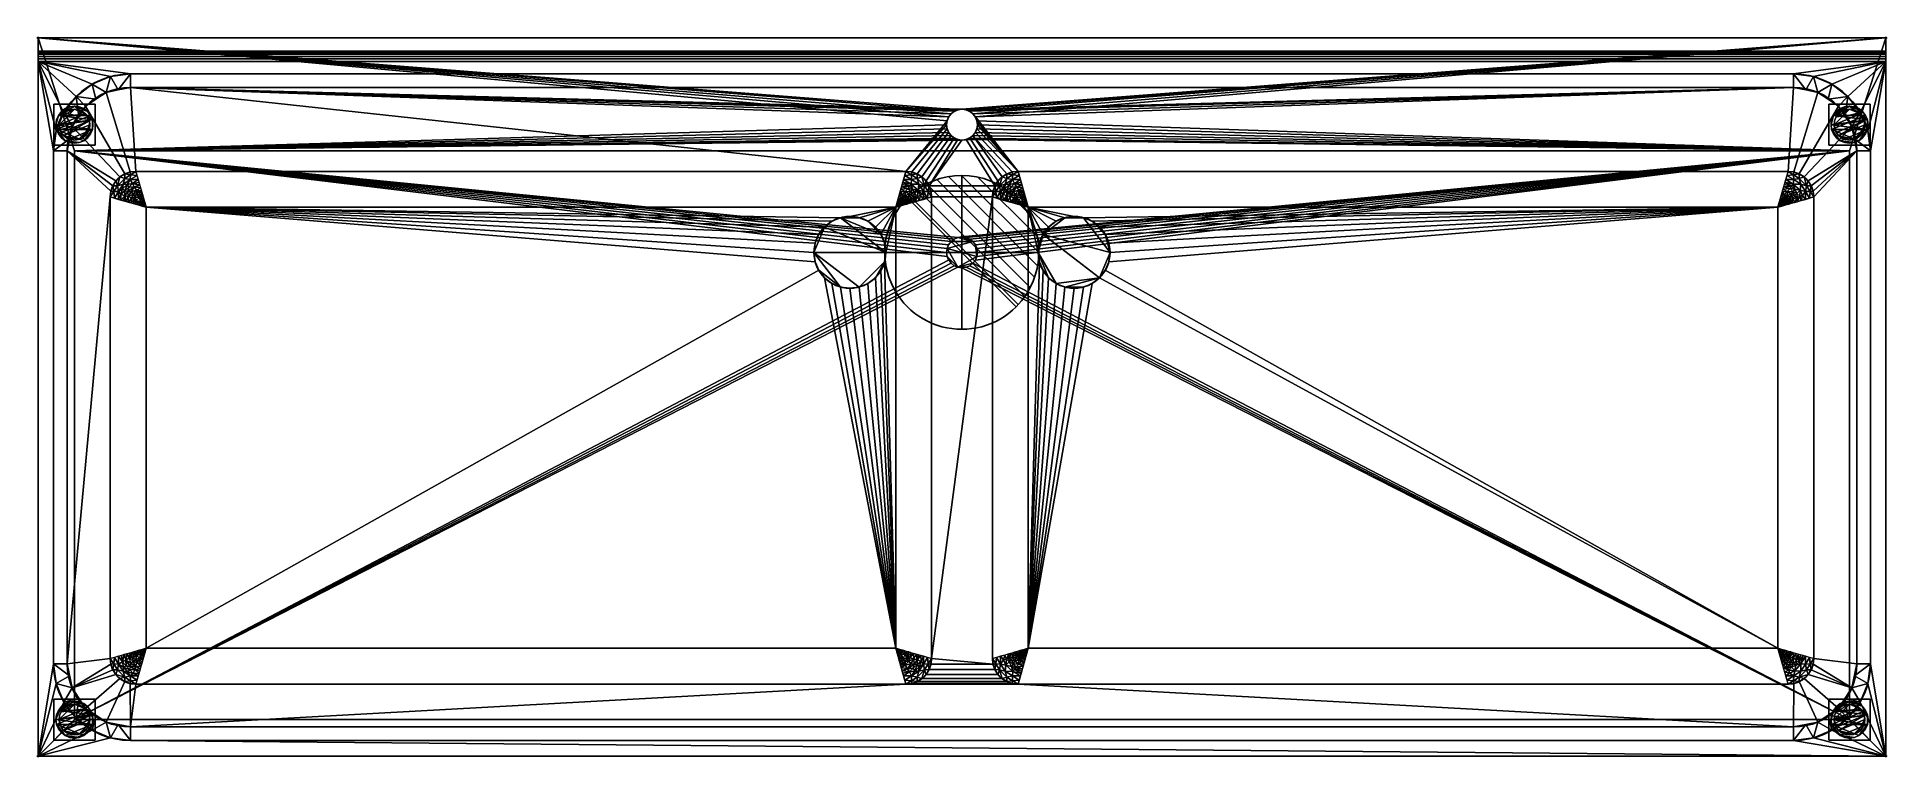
# Model space of a CAD drawing. Header units: millimetres. Extents: x -1 to 1801, y -701 to 1.
import ezdxf

# ---------------------------------------------------------------- set-up
doc = ezdxf.new("R2010")
doc.units = ezdxf.units.MM
doc.header["$PDMODE"] = 34
for name, color, linetype in [('IQ_200_2D', 1, 'Continuous'), ('IQ_200_3D', 1, 'Continuous'), ('IQ_204_2D', 7, 'Continuous'), ('IQ_204_3D', 7, 'Continuous'), ('IQ_CON_DRAIN_INT', 7, 'Continuous'), ('IQ_INS_3D', 3, 'Continuous')]:
    doc.layers.add(name, color=color, linetype=linetype)

# ---------------------------------------------------------------- blocks, each defined once
blk = doc.blocks.new('*X1')
at = {"color": 0}
for p, q in [((313.99, 2209.04), (321.51, 2216.55)), ((314.11, 2207.74), (322.8, 2216.44)), ((314.16, 2210.62), (319.93, 2216.39)), ((314.4, 2206.62), (323.93, 2216.15)), ((314.82, 2205.62), (324.92, 2215.72)), ((315.1, 2212.98), (317.57, 2215.44)), ((315.35, 2204.74), (325.8, 2215.19)), ((315.99, 2203.96), (326.58, 2214.56))]:
    blk.add_line(p, q, dxfattribs=at)
blk = doc.blocks.new('drain')
blk.add_line((-2.121, -2.121), (2.121, 2.121))
at = {"extrusion": (-1, 0, 0)}
blk.add_line((0, 2.121, -2.121), (0, -2.121, 2.121), dxfattribs=at)
at = {"extrusion": (0, -1, 0)}
blk.add_line((-2.121, 0, -2.121), (2.121, 0, 2.121), dxfattribs=at)
for start, end in [(45, 225), (225, 45)]:
    blk.add_arc((0, 0), 3, start, end)
at = {"extrusion": (-1, 0, 0)}
for start, end in [(45, 225), (225, 45)]:
    blk.add_arc((0, 0), 3, start, end, dxfattribs=at)
at = {"extrusion": (0, -1, 0)}
for start, end in [(45, 225), (225, 45)]:
    blk.add_arc((0, 0), 3, start, end, dxfattribs=at)
at = {"xscale": 0.4000000000000909, "yscale": 0.4000000000000909, "zscale": 0.4000000000000909}
blk.add_blockref('*X1', (-128.597, -883.621), dxfattribs=at)
at = {"extrusion": (-1, 0, 0), "xscale": 0.3999999999999773, "yscale": 0.3999999999999773, "zscale": 0.3999999999999773}
blk.add_blockref('*X1', (-128.597, -883.621), dxfattribs=at)
at = {"extrusion": (0, -1, 0), "xscale": 0.4000000000000909, "yscale": 0.4000000000000909, "zscale": 0.4000000000000909}
blk.add_blockref('*X1', (-128.597, -883.621), dxfattribs=at)

msp = doc.modelspace()

# ---------------------------------------------------------------- linework, layer by layer
at = {"layer": 'IQ_200_2D'}
for p, q in [((0, 0), (1800, 0)), ((0, -700), (0, 0)), ((1800, 0), (1800, -700)), ((1800, -700), (0, -700))]:
    msp.add_line(p, q, dxfattribs=at)
at = {"layer": 'IQ_204_2D'}
for p, q in [((0, -13), (1800, -13)), ((90, -35.1), (1710, -35.1)), ((1710, -48.4), (90, -48.4)), ((15.1, -610), (15.1, -110)), ((28.4, -110), (28.4, -610)), ((1771.6, -610), (1771.6, -110)), ((1784.9, -110), (1784.9, -610)), ((95.4, -130), (845.4, -130)), ((954.6, -130), (1704.6, -130)), ((70.4, -605), (70.4, -155)), ((870.4, -155), (870.4, -605)), ((929.6, -605), (929.6, -155)), ((1729.6, -155), (1729.6, -605)), ((835.4, -165), (105.4, -165)), ((105.4, -165), (105.4, -595)), ((835.4, -595), (835.4, -165)), ((964.6, -165), (964.6, -595)), ((1694.6, -165), (964.6, -165)), ((1694.6, -595), (1694.6, -165)), ((105.4, -595), (835.4, -595)), ((964.6, -595), (1694.6, -595)), ((845.4, -630), (95.4, -630)), ((1704.6, -630), (954.6, -630)), ((90, -671.6), (1710, -671.6)), ((1710, -684.9), (90, -684.9))]:
    msp.add_line(p, q, dxfattribs=at)
for centre, radius, start, end in [((90, -110), 74.9, 90, 180), ((1710, -110), 74.9, 360, 90), ((90, -110), 61.6, 90, 180), ((1710, -110), 61.6, 360, 90), ((900, -84.5), 15, 360, 180), ((900, -84.5), 15, 180, 360), ((95.4, -155), 25, 90, 180), ((845.4, -155), 25, 360, 90), ((954.6, -155), 25, 90, 180), ((1704.6, -155), 25, 0, 90), ((790.8, -209), 35, 90, 270), ((790.8, -209), 35, 270, 90), ((1009.2, -209), 35, 90, 270), ((1009.2, -209), 35, 270, 90), ((90, -610), 74.9, 180, 270), ((90, -610), 61.6, 180, 270), ((95.4, -605), 25, 180, 270), ((845.4, -605), 25, 270, 360), ((954.6, -605), 25, 180, 270), ((1704.6, -605), 25, 270, 0), ((1710, -610), 74.9, 270, 360), ((1710, -610), 61.6, 270, 360)]:
    msp.add_arc(centre, radius, start, end, dxfattribs=at)
at = {"layer": 'IQ_INS_3D'}
for p in [(0, 0), (1800, 0), (0, -700), (1800, -700)]:
    msp.add_point(p, dxfattribs=at)

# ---------------------------------------------------------------- block references
at = {"layer": 'IQ_CON_DRAIN_INT', "xscale": -25, "yscale": 25, "zscale": 25}
msp.add_blockref('drain', (899.8, -209), dxfattribs=at)

# ---------------------------------------------------------------- meshes
at = {"layer": 'IQ_200_3D', "lineweight": 18}
mesh = msp.add_polyface(dxfattribs=at)
corners = [(0, -13, 1000), (0, 0, 1000), (0, 0, 850), (0, -700, 850), (0, -700, 900), (0, -23, 900), (0, -20.4, 900.3), (0, -18, 901.3), (0, -15.9, 902.9), (0, -14.3, 905), (0, -13.3, 907.4), (0, -13, 910)]
mesh.append_faces([[corners[k] for k in face] for face in [(6, 2, 5), (11, 2, 10)]], dxfattribs={"vtx0": -1, "vtx1": -1})
mesh.append_faces([[corners[k] for k in face] for face in [(2, 6, 7), (2, 7, 8)]], dxfattribs={"vtx0": -1, "vtx2": -1})
mesh.append_faces([[corners[k] for k in face] for face in [(9, 10, 2), (8, 9, 2)]], dxfattribs={"vtx1": -1, "vtx2": -1})
mesh.append_faces([[corners[k] for k in face] for face in [(3, 4, 5, 2)]], dxfattribs={"vtx2": -1})
mesh.append_faces([[corners[k] for k in face] for face in [(11, 0, 1, 2)]], dxfattribs={"vtx3": -1})
mesh = msp.add_polyface(dxfattribs=at)
corners = [(1800, 0, 850), (1800, -700, 850), (0, -700, 850), (0, 0, 850), (1764.5, -110, 850), (35.5, -110, 850), (35.5, -664.5, 850), (1764.5, -664.5, 850), (915, -84.5, 850), (914.5, -80.6, 850), (913, -77, 850), (910.6, -73.9, 850), (907.5, -71.5, 850), (903.9, -70, 850), (900, -69.5, 850), (896.1, -70, 850), (892.5, -71.5, 850), (889.4, -73.9, 850), (887, -77, 850), (885.5, -80.6, 850), (885, -84.5, 850), (885.5, -88.4, 850), (887, -92, 850), (889.4, -95.1, 850), (892.5, -97.5, 850), (896.1, -99, 850), (900, -99.5, 850), (903.9, -99, 850), (907.5, -97.5, 850), (910.6, -95.1, 850), (913, -92, 850), (914.5, -88.4, 850)]
mesh.append_faces([[corners[k] for k in face] for face in [(29, 4, 28), (28, 4, 27), (9, 4, 8), (8, 4, 31), (24, 5, 23), (21, 5, 20), (16, 3, 15), (18, 3, 17)]], dxfattribs={"vtx0": -1, "vtx1": -1})
mesh.append_faces([[corners[k] for k in face] for face in [(1, 7, 4, 0), (4, 30, 31), (0, 13, 14), (5, 25, 26), (3, 18, 19)]], dxfattribs={"vtx0": -1, "vtx2": -1})
mesh.append_faces([[corners[k] for k in face] for face in [(29, 30, 4), (10, 11, 0), (12, 13, 0), (11, 12, 0), (22, 23, 5), (24, 25, 5), (21, 22, 5), (16, 17, 3)]], dxfattribs={"vtx1": -1, "vtx2": -1})
mesh.append_faces([[corners[k] for k in face] for face in [(9, 10, 0, 4), (19, 20, 5, 3)]], dxfattribs={"vtx1": -1, "vtx2": -1, "vtx3": -1})
mesh.append_faces([[corners[k] for k in face] for face in [(26, 27, 4, 5), (6, 7, 1, 2), (5, 6, 2, 3), (14, 15, 3, 0)]], dxfattribs={"vtx1": -1, "vtx3": -1})
mesh = msp.add_polyface(dxfattribs=at)
corners = [(1800, 0, 850), (0, 0, 850), (0, 0, 1000), (1800, 0, 1000)]
mesh.append_faces([[corners[k] for k in face] for face in [(0, 1, 2, 3)]])
mesh = msp.add_polyface(dxfattribs=at)
corners = [(1800, 0, 1000), (0, 0, 1000), (0, -13, 1000), (1800, -13, 1000)]
mesh.append_faces([[corners[k] for k in face] for face in [(0, 1, 2, 3)]])
mesh = msp.add_polyface(dxfattribs=at)
corners = [(1800, -13, 1000), (1800, -13, 910), (1800, -13.3, 907.4), (1800, -14.3, 905), (1800, -15.9, 902.9), (1800, -18, 901.3), (1800, -20.4, 900.3), (1800, -23, 900), (1800, -700, 900), (1800, -700, 850), (1800, 0, 850), (1800, 0, 1000)]
mesh.append_faces([[corners[k] for k in face] for face in [(5, 10, 4)]], dxfattribs={"vtx0": -1, "vtx1": -1})
mesh.append_faces([[corners[k] for k in face] for face in [(10, 6, 7)]], dxfattribs={"vtx0": -1, "vtx2": -1})
mesh.append_faces([[corners[k] for k in face] for face in [(3, 4, 10), (2, 3, 10), (1, 2, 10), (5, 6, 10)]], dxfattribs={"vtx1": -1, "vtx2": -1})
mesh.append_faces([[corners[k] for k in face] for face in [(11, 0, 1, 10)]], dxfattribs={"vtx2": -1})
mesh.append_faces([[corners[k] for k in face] for face in [(7, 8, 9, 10)]], dxfattribs={"vtx3": -1})
mesh = msp.add_polyface(dxfattribs=at)
corners = [(1800, -13, 1000), (0, -13, 1000), (0, -13, 910), (1800, -13, 910)]
mesh.append_faces([[corners[k] for k in face] for face in [(0, 1, 2, 3)]])
mesh = msp.add_polyface(dxfattribs=at)
corners = [(1800, -23, 900), (1800, -20.4, 900.3), (1800, -18, 901.3), (1800, -15.9, 902.9), (1800, -14.3, 905), (1800, -13.3, 907.4), (1800, -13, 910), (0, -13, 910), (0, -13.3, 907.4), (0, -14.3, 905), (0, -15.9, 902.9), (0, -18, 901.3), (0, -20.4, 900.3), (0, -23, 900)]
mesh.append_faces([[corners[k] for k in face] for face in [(9, 4, 5, 8), (4, 9, 10, 3), (12, 1, 2, 11), (3, 10, 11, 2)]], dxfattribs={"vtx0": -1, "vtx2": -1})
mesh.append_faces([[corners[k] for k in face] for face in [(13, 0, 1, 12)]], dxfattribs={"vtx2": -1})
mesh.append_faces([[corners[k] for k in face] for face in [(5, 6, 7, 8)]], dxfattribs={"vtx3": -1})
mesh = msp.add_polyface(dxfattribs=at)
corners = [(1800, -700, 900), (1800, -23, 900), (0, -23, 900), (0, -700, 900), (90, -35.1, 900), (1710, -35.1, 900), (1729.4, -37.7, 900), (1747.4, -45.1, 900), (1763, -57, 900), (1774.9, -72.6, 900), (1782.3, -90.6, 900), (1784.9, -110, 900), (1784.9, -610, 900), (1782.3, -629.4, 900), (1774.9, -647.4, 900), (1763, -663, 900), (1747.4, -674.9, 900), (1729.4, -682.3, 900), (1710, -684.9, 900), (90, -684.9, 900), (70.6, -682.3, 900), (52.6, -674.9, 900), (37, -663, 900), (25.1, -647.4, 900), (17.7, -629.4, 900), (15.1, -610, 900), (15.1, -110, 900), (17.7, -90.6, 900), (25.1, -72.6, 900), (37, -57, 900), (52.6, -45.1, 900), (70.6, -37.7, 900)]
mesh.append_faces([[corners[k] for k in face] for face in [(9, 1, 8), (14, 0, 13), (31, 2, 30), (28, 2, 27), (21, 3, 20), (23, 3, 22)]], dxfattribs={"vtx0": -1, "vtx1": -1})
mesh.append_faces([[corners[k] for k in face] for face in [(1, 9, 10), (1, 11, 12, 0), (0, 14, 15), (0, 18, 19), (2, 28, 29), (3, 23, 24)]], dxfattribs={"vtx0": -1, "vtx2": -1})
mesh.append_faces([[corners[k] for k in face] for face in [(10, 11, 1), (5, 6, 1), (7, 8, 1), (6, 7, 1), (12, 13, 0), (15, 16, 0), (17, 18, 0), (16, 17, 0), (31, 4, 2), (29, 30, 2), (26, 27, 2), (21, 22, 3), (24, 25, 3)]], dxfattribs={"vtx1": -1, "vtx2": -1})
mesh.append_faces([[corners[k] for k in face] for face in [(4, 5, 1, 2), (25, 26, 2, 3), (19, 20, 3, 0)]], dxfattribs={"vtx1": -1, "vtx3": -1})
mesh = msp.add_polyface(dxfattribs=at)
corners = [(28.4, -110, 890), (33.1, -86.4, 890), (46.4, -66.4, 890), (66.4, -53.1, 890), (90, -48.4, 890), (90, -35.1, 900), (70.6, -37.7, 900), (52.6, -45.1, 900), (37, -57, 900), (25.1, -72.6, 900), (17.7, -90.6, 900), (15.1, -110, 900), (78.2, -50.7, 890), (56.4, -59.8, 890), (39.8, -76.4, 890), (30.7, -98.2, 890)]
mesh.append_faces([[corners[k] for k in face] for face in [(15, 11, 0)]], dxfattribs={"vtx0": -1})
mesh.append_faces([[corners[k] for k in face] for face in [(6, 12, 5), (13, 8, 2), (8, 13, 7), (9, 14, 8), (2, 8, 14)]], dxfattribs={"vtx0": -1, "vtx1": -1})
mesh.append_faces([[corners[k] for k in face] for face in [(3, 6, 7), (6, 3, 12), (15, 10, 11), (9, 1, 14)]], dxfattribs={"vtx0": -1, "vtx2": -1})
mesh.append_faces([[corners[k] for k in face] for face in [(4, 5, 12)]], dxfattribs={"vtx1": -1})
mesh.append_faces([[corners[k] for k in face] for face in [(13, 3, 7), (15, 1, 10), (9, 10, 1)]], dxfattribs={"vtx1": -1, "vtx2": -1})
mesh = msp.add_polyface(dxfattribs=at)
corners = [(1710, -48.4, 890), (1710, -35.1, 900), (90, -35.1, 900), (90, -48.4, 890)]
mesh.append_faces([[corners[k] for k in face] for face in [(0, 1, 2, 3)]])
mesh = msp.add_polyface(dxfattribs=at)
corners = [(1710, -48.4, 890), (1733.6, -53.1, 890), (1753.6, -66.4, 890), (1766.9, -86.4, 890), (1771.6, -110, 890), (1784.9, -110, 900), (1782.3, -90.6, 900), (1774.9, -72.6, 900), (1763, -57, 900), (1747.4, -45.1, 900), (1729.4, -37.7, 900), (1710, -35.1, 900), (1769.3, -98.2, 890), (1760.2, -76.4, 890), (1743.6, -59.8, 890), (1721.8, -50.7, 890)]
mesh.append_faces([[corners[k] for k in face] for face in [(15, 11, 0)]], dxfattribs={"vtx0": -1})
mesh.append_faces([[corners[k] for k in face] for face in [(6, 12, 5), (13, 8, 2), (8, 13, 7), (9, 14, 8), (2, 8, 14)]], dxfattribs={"vtx0": -1, "vtx1": -1})
mesh.append_faces([[corners[k] for k in face] for face in [(3, 6, 7), (6, 3, 12), (15, 10, 11), (9, 1, 14)]], dxfattribs={"vtx0": -1, "vtx2": -1})
mesh.append_faces([[corners[k] for k in face] for face in [(4, 5, 12)]], dxfattribs={"vtx1": -1})
mesh.append_faces([[corners[k] for k in face] for face in [(13, 3, 7), (15, 1, 10), (9, 10, 1)]], dxfattribs={"vtx1": -1, "vtx2": -1})
mesh = msp.add_polyface(dxfattribs=at)
corners = [(1710, -48.4, 890), (90, -48.4, 890), (66.4, -53.1, 890), (46.4, -66.4, 890), (33.1, -86.4, 890), (28.4, -110, 890), (28.4, -610, 890), (33.1, -633.6, 890), (46.4, -653.6, 890), (66.4, -666.9, 890), (90, -671.6, 890), (1710, -671.6, 890), (1733.6, -666.9, 890), (1753.6, -653.6, 890), (1766.9, -633.6, 890), (1771.6, -610, 890), (1771.6, -110, 890), (1766.9, -86.4, 890), (1753.6, -66.4, 890), (1733.6, -53.1, 890), (95.4, -130, 890), (845.4, -130, 890), (851, -130.6, 890), (856.3, -132.5, 890), (861, -135.5, 890), (865, -139.4, 890), (867.9, -144.2, 890), (869.8, -149.4, 890), (870.4, -155, 890), (870.4, -605, 890), (869.8, -610.6, 890), (867.9, -615.8, 890), (865, -620.6, 890), (861, -624.5, 890), (856.3, -627.5, 890), (851, -629.4, 890), (845.4, -630, 890), (95.4, -630, 890), (89.8, -629.4, 890), (84.6, -627.5, 890), (79.8, -624.5, 890), (75.9, -620.6, 890), (72.9, -615.9, 890), (71, -610.6, 890), (70.4, -605, 890), (70.4, -155, 890), (71, -149.4, 890), (72.9, -144.2, 890), (75.9, -139.4, 890), (79.8, -135.5, 890), (84.6, -132.5, 890), (89.8, -130.6, 890), (885, -84.5, 890), (885.5, -80.6, 890), (887, -77, 890), (889.4, -73.9, 890), (892.5, -71.5, 890), (896.1, -70, 890), (900, -69.5, 890), (903.9, -70, 890), (907.5, -71.5, 890), (910.6, -73.9, 890), (913, -77, 890), (914.5, -80.6, 890), (915, -84.5, 890), (914.5, -88.4, 890), (913, -92, 890), (910.6, -95.1, 890), (907.5, -97.5, 890), (903.9, -99, 890), (900, -99.5, 890), (896.1, -99, 890), (892.5, -97.5, 890), (889.4, -95.1, 890), (887, -92, 890), (885.5, -88.4, 890), (954.6, -130, 890), (1704.6, -130, 890), (1710.2, -130.6, 890), (1715.4, -132.5, 890), (1720.2, -135.5, 890), (1724.1, -139.4, 890), (1727.1, -144.2, 890), (1729, -149.4, 890), (1729.6, -155, 890), (1729.6, -605, 890), (1729, -610.6, 890), (1727.1, -615.9, 890), (1724.1, -620.6, 890), (1720.2, -624.5, 890), (1715.4, -627.5, 890), (1710.2, -629.4, 890), (1704.6, -630, 890), (954.6, -630, 890), (949, -629.4, 890), (943.7, -627.5, 890), (939, -624.5, 890), (935, -620.6, 890), (932.1, -615.8, 890), (930.2, -610.6, 890), (929.6, -605, 890), (929.6, -155, 890), (930.2, -149.4, 890), (932.1, -144.2, 890), (935, -139.4, 890), (939, -135.5, 890), (943.7, -132.5, 890), (949, -130.6, 890)]
mesh.append_faces([[corners[k] for k in face] for face in [(82, 16, 81), (65, 76, 64), (64, 76, 63), (63, 76, 62), (37, 10, 36), (38, 10, 37), (30, 99, 29), (42, 7, 41), (43, 7, 42), (45, 6, 44)]], dxfattribs={"vtx0": -1, "vtx1": -1})
mesh.append_faces([[corners[k] for k in face] for face in [(11, 93, 36, 10), (70, 26, 103, 69)]], dxfattribs={"vtx0": -1, "vtx1": -1, "vtx2": -1})
mesh.append_faces([[corners[k] for k in face] for face in [(12, 90, 91, 11), (15, 85, 86, 14), (16, 82, 83), (16, 83, 84), (27, 102, 103, 26), (28, 101, 102, 27), (78, 19, 0, 77), (68, 104, 105, 67), (69, 103, 104, 68), (0, 61, 62), (0, 59, 60), (0, 60, 61), (67, 105, 106), (9, 39, 40, 8), (8, 40, 41, 7), (5, 46, 47), (1, 56, 57), (1, 57, 58), (1, 54, 55), (1, 55, 56), (5, 48, 49, 4), (3, 50, 51, 2), (4, 49, 50, 3), (1, 20, 21), (5, 47, 48)]], dxfattribs={"vtx0": -1, "vtx2": -1})
mesh.append_faces([[corners[k] for k in face] for face in [(21, 53, 54, 1)]], dxfattribs={"vtx0": -1, "vtx2": -1, "vtx3": -1})
mesh.append_faces([[corners[k] for k in face] for face in [(11, 91, 92, 93), (29, 99, 100, 101)]], dxfattribs={"vtx0": -1, "vtx3": -1})
mesh.append_faces([[corners[k] for k in face] for face in [(87, 88, 14), (86, 87, 14), (70, 71, 26), (52, 53, 21), (28, 29, 101)]], dxfattribs={"vtx1": -1, "vtx2": -1})
mesh.append_faces([[corners[k] for k in face] for face in [(76, 77, 0, 62)]], dxfattribs={"vtx1": -1, "vtx2": -1, "vtx3": -1})
mesh.append_faces([[corners[k] for k in face] for face in [(13, 14, 88, 89), (12, 13, 89, 90), (84, 85, 15, 16), (93, 94, 35, 36), (95, 96, 33, 34), (94, 95, 34, 35), (97, 98, 31, 32), (98, 99, 30, 31), (96, 97, 32, 33), (79, 80, 17, 18), (80, 81, 16, 17), (106, 107, 66, 67), (78, 79, 18, 19), (107, 76, 65, 66), (58, 59, 0, 1), (38, 39, 9, 10), (43, 44, 6, 7), (45, 46, 5, 6), (71, 72, 25, 26), (72, 73, 24, 25), (74, 75, 22, 23), (73, 74, 23, 24), (75, 52, 21, 22), (51, 20, 1, 2)]], dxfattribs={"vtx1": -1, "vtx3": -1})
mesh = msp.add_polyface(dxfattribs=at)
corners = [(15.5, -64.5, 850), (15.5, -104.5, 850), (55.5, -104.5, 850), (55.5, -64.5, 850)]
mesh.append_faces([[corners[k] for k in face] for face in [(0, 1, 2, 3)]])
mesh = msp.add_polyface(dxfattribs=at)
corners = [(55.5, -104.5, 75), (15.5, -104.5, 75), (15.5, -64.5, 75), (55.5, -64.5, 75)]
mesh.append_faces([[corners[k] for k in face] for face in [(0, 1, 2, 3)]])
mesh = msp.add_polyface(dxfattribs=at)
corners = [(55.5, -64.5, 850), (55.5, -64.5, 75), (15.5, -64.5, 75), (15.5, -64.5, 850)]
mesh.append_faces([[corners[k] for k in face] for face in [(0, 1, 2, 3)]])
mesh = msp.add_polyface(dxfattribs=at)
corners = [(15.5, -64.5, 850), (15.5, -64.5, 75), (15.5, -104.5, 75), (15.5, -104.5, 850)]
mesh.append_faces([[corners[k] for k in face] for face in [(0, 1, 2, 3)]])
mesh = msp.add_polyface(dxfattribs=at)
corners = [(17.5, -84.5, 5), (18.1, -89.2, 5), (19.9, -93.5, 5), (22.8, -97.2, 5), (26.5, -100.1, 5), (30.8, -101.9, 5), (35.5, -102.5, 5), (40.2, -101.9, 5), (44.5, -100.1, 5), (48.2, -97.2, 5), (51.1, -93.5, 5), (52.9, -89.2, 5), (53.5, -84.5, 5), (52.9, -79.8, 5), (51.1, -75.5, 5), (48.2, -71.8, 5), (44.5, -68.9, 5), (40.2, -67.1, 5), (35.5, -66.5, 5), (30.8, -67.1, 5), (26.5, -68.9, 5), (22.8, -71.8, 5), (19.9, -75.5, 5), (18.1, -79.8, 5)]
mesh.append_faces([[corners[k] for k in face] for face in [(11, 8, 9, 10)]], dxfattribs={"vtx0": -1})
mesh.append_faces([[corners[k] for k in face] for face in [(4, 7, 8, 11), (11, 0, 1, 4), (13, 18, 19, 22)]], dxfattribs={"vtx0": -1, "vtx2": -1, "vtx3": -1})
mesh.append_faces([[corners[k] for k in face] for face in [(0, 11, 12, 13)]], dxfattribs={"vtx0": -1, "vtx3": -1})
mesh.append_faces([[corners[k] for k in face] for face in [(2, 3, 4, 1), (16, 17, 18, 15)]], dxfattribs={"vtx2": -1})
mesh.append_faces([[corners[k] for k in face] for face in [(13, 14, 15, 18), (22, 23, 0, 13)]], dxfattribs={"vtx2": -1, "vtx3": -1})
mesh.append_faces([[corners[k] for k in face] for face in [(4, 5, 6, 7), (19, 20, 21, 22)]], dxfattribs={"vtx3": -1})
mesh = msp.add_polyface(dxfattribs=at)
corners = [(17.5, -84.5, 0), (18.1, -79.8, 0), (19.9, -75.5, 0), (22.8, -71.8, 0), (26.5, -68.9, 0), (30.8, -67.1, 0), (35.5, -66.5, 0), (40.2, -67.1, 0), (44.5, -68.9, 0), (48.2, -71.8, 0), (51.1, -75.5, 0), (52.9, -79.8, 0), (53.5, -84.5, 0), (52.9, -89.2, 0), (51.1, -93.5, 0), (48.2, -97.2, 0), (44.5, -100.1, 0), (40.2, -101.9, 0), (35.5, -102.5, 0), (30.8, -101.9, 0), (26.5, -100.1, 0), (22.8, -97.2, 0), (19.9, -93.5, 0), (18.1, -89.2, 0)]
mesh.append_faces([[corners[k] for k in face] for face in [(2, 0, 1), (15, 13, 14), (13, 11, 12)]], dxfattribs={"vtx0": -1})
mesh.append_faces([[corners[k] for k in face] for face in [(16, 23, 13, 15)]], dxfattribs={"vtx0": -1, "vtx1": -1, "vtx2": -1})
mesh.append_faces([[corners[k] for k in face] for face in [(2, 10, 23, 0)]], dxfattribs={"vtx0": -1, "vtx1": -1, "vtx3": -1})
mesh.append_faces([[corners[k] for k in face] for face in [(2, 5, 6)]], dxfattribs={"vtx0": -1, "vtx2": -1})
mesh.append_faces([[corners[k] for k in face] for face in [(23, 10, 11, 13), (23, 16, 17, 20)]], dxfattribs={"vtx0": -1, "vtx2": -1, "vtx3": -1})
mesh.append_faces([[corners[k] for k in face] for face in [(9, 10, 2, 6)]], dxfattribs={"vtx1": -1, "vtx2": -1, "vtx3": -1})
mesh.append_faces([[corners[k] for k in face] for face in [(3, 4, 5, 2), (18, 19, 20, 17)]], dxfattribs={"vtx2": -1})
mesh.append_faces([[corners[k] for k in face] for face in [(6, 7, 8, 9), (20, 21, 22, 23)]], dxfattribs={"vtx3": -1})
mesh = msp.add_polyface(dxfattribs=at)
corners = [(17.5, -84.5, 5), (18.1, -79.8, 5), (19.9, -75.5, 5), (22.8, -71.8, 5), (26.5, -68.9, 5), (30.8, -67.1, 5), (35.5, -66.5, 5), (40.2, -67.1, 5), (44.5, -68.9, 5), (48.2, -71.8, 5), (51.1, -75.5, 5), (52.9, -79.8, 5), (53.5, -84.5, 5), (53.5, -84.5, 0), (52.9, -79.8, 0), (51.1, -75.5, 0), (48.2, -71.8, 0), (44.5, -68.9, 0), (40.2, -67.1, 0), (35.5, -66.5, 0), (30.8, -67.1, 0), (26.5, -68.9, 0), (22.8, -71.8, 0), (19.9, -75.5, 0), (18.1, -79.8, 0), (17.5, -84.5, 0)]
mesh.append_faces([[corners[k] for k in face] for face in [(13, 14, 11, 12), (0, 1, 24, 25)]], dxfattribs={"vtx1": -1})
mesh.append_faces([[corners[k] for k in face] for face in [(14, 15, 10, 11), (16, 17, 8, 9), (15, 16, 9, 10), (17, 18, 7, 8), (6, 7, 18, 19), (19, 20, 5, 6), (20, 21, 4, 5), (22, 23, 2, 3), (21, 22, 3, 4), (23, 24, 1, 2)]], dxfattribs={"vtx1": -1, "vtx3": -1})
mesh = msp.add_polyface(dxfattribs=at)
corners = [(20.5, -84.5, 75), (21, -88.4, 75), (22.5, -92, 75), (24.9, -95.1, 75), (28, -97.5, 75), (31.6, -99, 75), (35.5, -99.5, 75), (39.4, -99, 75), (43, -97.5, 75), (46.1, -95.1, 75), (48.5, -92, 75), (50, -88.4, 75), (50.5, -84.5, 75), (50, -80.6, 75), (48.5, -77, 75), (46.1, -73.9, 75), (43, -71.5, 75), (39.4, -70, 75), (35.5, -69.5, 75), (31.6, -70, 75), (28, -71.5, 75), (24.9, -73.9, 75), (22.5, -77, 75), (21, -80.6, 75)]
mesh.append_faces([[corners[k] for k in face] for face in [(10, 8, 9), (22, 20, 21)]], dxfattribs={"vtx0": -1})
mesh.append_faces([[corners[k] for k in face] for face in [(7, 3, 6)]], dxfattribs={"vtx0": -1, "vtx1": -1})
mesh.append_faces([[corners[k] for k in face] for face in [(22, 15, 18, 20)]], dxfattribs={"vtx0": -1, "vtx1": -1, "vtx2": -1, "vtx3": -1})
mesh.append_faces([[corners[k] for k in face] for face in [(13, 2, 3, 12)]], dxfattribs={"vtx0": -1, "vtx2": -1})
mesh.append_faces([[corners[k] for k in face] for face in [(3, 7, 8, 12)]], dxfattribs={"vtx0": -1, "vtx2": -1, "vtx3": -1})
mesh.append_faces([[corners[k] for k in face] for face in [(17, 18, 15, 16), (19, 20, 18)]], dxfattribs={"vtx1": -1})
mesh.append_faces([[corners[k] for k in face] for face in [(11, 12, 8, 10)]], dxfattribs={"vtx1": -1, "vtx2": -1})
mesh.append_faces([[corners[k] for k in face] for face in [(4, 5, 6, 3)]], dxfattribs={"vtx2": -1})
mesh.append_faces([[corners[k] for k in face] for face in [(0, 1, 2, 13), (13, 14, 15, 0), (22, 23, 0, 15)]], dxfattribs={"vtx2": -1, "vtx3": -1})
mesh = msp.add_polyface(dxfattribs=at)
corners = [(20.5, -84.5, 5), (21, -80.6, 5), (22.5, -77, 5), (24.9, -73.9, 5), (28, -71.5, 5), (31.6, -70, 5), (35.5, -69.5, 5), (39.4, -70, 5), (43, -71.5, 5), (46.1, -73.9, 5), (48.5, -77, 5), (50, -80.6, 5), (50.5, -84.5, 5), (50, -88.4, 5), (48.5, -92, 5), (46.1, -95.1, 5), (43, -97.5, 5), (39.4, -99, 5), (35.5, -99.5, 5), (31.6, -99, 5), (28, -97.5, 5), (24.9, -95.1, 5), (22.5, -92, 5), (21, -88.4, 5)]
mesh.append_faces([[corners[k] for k in face] for face in [(9, 6, 7, 8), (4, 2, 3), (15, 13, 14)]], dxfattribs={"vtx0": -1})
mesh.append_faces([[corners[k] for k in face] for face in [(18, 21, 17)]], dxfattribs={"vtx0": -1, "vtx1": -1})
mesh.append_faces([[corners[k] for k in face] for face in [(22, 0, 11, 21)]], dxfattribs={"vtx0": -1, "vtx1": -1, "vtx2": -1})
mesh.append_faces([[corners[k] for k in face] for face in [(0, 6, 9, 11), (21, 11, 13, 17)]], dxfattribs={"vtx0": -1, "vtx1": -1, "vtx2": -1, "vtx3": -1})
mesh.append_faces([[corners[k] for k in face] for face in [(23, 0, 22), (12, 13, 11)]], dxfattribs={"vtx1": -1})
mesh.append_faces([[corners[k] for k in face] for face in [(16, 17, 13, 15)]], dxfattribs={"vtx1": -1, "vtx2": -1})
mesh.append_faces([[corners[k] for k in face] for face in [(9, 10, 11)]], dxfattribs={"vtx2": -1})
mesh.append_faces([[corners[k] for k in face] for face in [(4, 5, 6, 2), (0, 1, 2, 6)]], dxfattribs={"vtx2": -1, "vtx3": -1})
mesh.append_faces([[corners[k] for k in face] for face in [(18, 19, 20, 21)]], dxfattribs={"vtx3": -1})
mesh = msp.add_polyface(dxfattribs=at)
corners = [(20.5, -84.5, 75), (21, -80.6, 75), (22.5, -77, 75), (24.9, -73.9, 75), (28, -71.5, 75), (31.6, -70, 75), (35.5, -69.5, 75), (39.4, -70, 75), (43, -71.5, 75), (46.1, -73.9, 75), (48.5, -77, 75), (50, -80.6, 75), (50.5, -84.5, 75), (50.5, -84.5, 5), (50, -80.6, 5), (48.5, -77, 5), (46.1, -73.9, 5), (43, -71.5, 5), (39.4, -70, 5), (35.5, -69.5, 5), (31.6, -70, 5), (28, -71.5, 5), (24.9, -73.9, 5), (22.5, -77, 5), (21, -80.6, 5), (20.5, -84.5, 5)]
mesh.append_faces([[corners[k] for k in face] for face in [(1, 24, 25, 0)]], dxfattribs={"vtx0": -1})
mesh.append_faces([[corners[k] for k in face] for face in [(8, 17, 18, 7), (9, 16, 17, 8), (7, 18, 19, 6), (15, 10, 11, 14), (5, 20, 21, 4), (4, 21, 22, 3), (2, 23, 24, 1), (3, 22, 23, 2), (20, 5, 6, 19)]], dxfattribs={"vtx0": -1, "vtx2": -1})
mesh.append_faces([[corners[k] for k in face] for face in [(13, 14, 11, 12)]], dxfattribs={"vtx1": -1})
mesh.append_faces([[corners[k] for k in face] for face in [(9, 10, 15, 16)]], dxfattribs={"vtx1": -1, "vtx3": -1})
mesh = msp.add_polyface(dxfattribs=at)
corners = [(55.5, -104.5, 850), (55.5, -104.5, 75), (55.5, -64.5, 75), (55.5, -64.5, 850)]
mesh.append_faces([[corners[k] for k in face] for face in [(0, 1, 2, 3)]])
mesh = msp.add_polyface(dxfattribs=at)
corners = [(885, -84.5, 890), (885, -84.5, 850), (885.5, -80.6, 850), (887, -77, 850), (889.4, -73.9, 850), (892.5, -71.5, 850), (896.1, -70, 850), (900, -69.5, 850), (903.9, -70, 850), (907.5, -71.5, 850), (910.6, -73.9, 850), (913, -77, 850), (914.5, -80.6, 850), (915, -84.5, 850), (915, -84.5, 890), (914.5, -80.6, 890), (913, -77, 890), (910.6, -73.9, 890), (907.5, -71.5, 890), (903.9, -70, 890), (900, -69.5, 890), (896.1, -70, 890), (892.5, -71.5, 890), (889.4, -73.9, 890), (887, -77, 890), (885.5, -80.6, 890)]
mesh.append_faces([[corners[k] for k in face] for face in [(1, 2, 25, 0)]], dxfattribs={"vtx1": -1})
mesh.append_faces([[corners[k] for k in face] for face in [(11, 12, 15, 16), (10, 11, 16, 17), (8, 9, 18, 19), (9, 10, 17, 18), (7, 8, 19, 20), (5, 6, 21, 22), (4, 5, 22, 23), (2, 3, 24, 25), (3, 4, 23, 24), (20, 21, 6, 7)]], dxfattribs={"vtx1": -1, "vtx3": -1})
mesh.append_faces([[corners[k] for k in face] for face in [(12, 13, 14, 15)]], dxfattribs={"vtx3": -1})
mesh = msp.add_polyface(dxfattribs=at)
corners = [(1744.5, -64.5, 850), (1744.5, -104.5, 850), (1784.5, -104.5, 850), (1784.5, -64.5, 850)]
mesh.append_faces([[corners[k] for k in face] for face in [(0, 1, 2, 3)]])
mesh = msp.add_polyface(dxfattribs=at)
corners = [(1784.5, -104.5, 75), (1744.5, -104.5, 75), (1744.5, -64.5, 75), (1784.5, -64.5, 75)]
mesh.append_faces([[corners[k] for k in face] for face in [(0, 1, 2, 3)]])
mesh = msp.add_polyface(dxfattribs=at)
corners = [(1784.5, -64.5, 850), (1784.5, -64.5, 75), (1744.5, -64.5, 75), (1744.5, -64.5, 850)]
mesh.append_faces([[corners[k] for k in face] for face in [(0, 1, 2, 3)]])
mesh = msp.add_polyface(dxfattribs=at)
corners = [(1744.5, -64.5, 850), (1744.5, -64.5, 75), (1744.5, -104.5, 75), (1744.5, -104.5, 850)]
mesh.append_faces([[corners[k] for k in face] for face in [(0, 1, 2, 3)]])
mesh = msp.add_polyface(dxfattribs=at)
corners = [(1746.5, -84.5, 5), (1747.1, -89.2, 5), (1748.9, -93.5, 5), (1751.8, -97.2, 5), (1755.5, -100.1, 5), (1759.8, -101.9, 5), (1764.5, -102.5, 5), (1769.2, -101.9, 5), (1773.5, -100.1, 5), (1777.2, -97.2, 5), (1780.1, -93.5, 5), (1781.9, -89.2, 5), (1782.5, -84.5, 5), (1781.9, -79.8, 5), (1780.1, -75.5, 5), (1777.2, -71.8, 5), (1773.5, -68.9, 5), (1769.2, -67.1, 5), (1764.5, -66.5, 5), (1759.8, -67.1, 5), (1755.5, -68.9, 5), (1751.8, -71.8, 5), (1748.9, -75.5, 5), (1747.1, -79.8, 5)]
mesh.append_faces([[corners[k] for k in face] for face in [(11, 8, 9, 10)]], dxfattribs={"vtx0": -1})
mesh.append_faces([[corners[k] for k in face] for face in [(4, 7, 8, 11), (11, 0, 1, 4), (13, 18, 19, 22)]], dxfattribs={"vtx0": -1, "vtx2": -1, "vtx3": -1})
mesh.append_faces([[corners[k] for k in face] for face in [(0, 11, 12, 13)]], dxfattribs={"vtx0": -1, "vtx3": -1})
mesh.append_faces([[corners[k] for k in face] for face in [(2, 3, 4, 1), (16, 17, 18, 15)]], dxfattribs={"vtx2": -1})
mesh.append_faces([[corners[k] for k in face] for face in [(13, 14, 15, 18), (22, 23, 0, 13)]], dxfattribs={"vtx2": -1, "vtx3": -1})
mesh.append_faces([[corners[k] for k in face] for face in [(4, 5, 6, 7), (19, 20, 21, 22)]], dxfattribs={"vtx3": -1})
mesh = msp.add_polyface(dxfattribs=at)
corners = [(1746.5, -84.5, 0), (1747.1, -79.8, 0), (1748.9, -75.5, 0), (1751.8, -71.8, 0), (1755.5, -68.9, 0), (1759.8, -67.1, 0), (1764.5, -66.5, 0), (1769.2, -67.1, 0), (1773.5, -68.9, 0), (1777.2, -71.8, 0), (1780.1, -75.5, 0), (1781.9, -79.8, 0), (1782.5, -84.5, 0), (1781.9, -89.2, 0), (1780.1, -93.5, 0), (1777.2, -97.2, 0), (1773.5, -100.1, 0), (1769.2, -101.9, 0), (1764.5, -102.5, 0), (1759.8, -101.9, 0), (1755.5, -100.1, 0), (1751.8, -97.2, 0), (1748.9, -93.5, 0), (1747.1, -89.2, 0)]
mesh.append_faces([[corners[k] for k in face] for face in [(2, 0, 1), (15, 13, 14), (13, 11, 12)]], dxfattribs={"vtx0": -1})
mesh.append_faces([[corners[k] for k in face] for face in [(16, 23, 13, 15)]], dxfattribs={"vtx0": -1, "vtx1": -1, "vtx2": -1})
mesh.append_faces([[corners[k] for k in face] for face in [(2, 10, 23, 0)]], dxfattribs={"vtx0": -1, "vtx1": -1, "vtx3": -1})
mesh.append_faces([[corners[k] for k in face] for face in [(2, 5, 6)]], dxfattribs={"vtx0": -1, "vtx2": -1})
mesh.append_faces([[corners[k] for k in face] for face in [(23, 10, 11, 13), (23, 16, 17, 20)]], dxfattribs={"vtx0": -1, "vtx2": -1, "vtx3": -1})
mesh.append_faces([[corners[k] for k in face] for face in [(9, 10, 2, 6)]], dxfattribs={"vtx1": -1, "vtx2": -1, "vtx3": -1})
mesh.append_faces([[corners[k] for k in face] for face in [(3, 4, 5, 2), (18, 19, 20, 17)]], dxfattribs={"vtx2": -1})
mesh.append_faces([[corners[k] for k in face] for face in [(6, 7, 8, 9), (20, 21, 22, 23)]], dxfattribs={"vtx3": -1})
mesh = msp.add_polyface(dxfattribs=at)
corners = [(1746.5, -84.5, 5), (1747.1, -79.8, 5), (1748.9, -75.5, 5), (1751.8, -71.8, 5), (1755.5, -68.9, 5), (1759.8, -67.1, 5), (1764.5, -66.5, 5), (1769.2, -67.1, 5), (1773.5, -68.9, 5), (1777.2, -71.8, 5), (1780.1, -75.5, 5), (1781.9, -79.8, 5), (1782.5, -84.5, 5), (1782.5, -84.5, 0), (1781.9, -79.8, 0), (1780.1, -75.5, 0), (1777.2, -71.8, 0), (1773.5, -68.9, 0), (1769.2, -67.1, 0), (1764.5, -66.5, 0), (1759.8, -67.1, 0), (1755.5, -68.9, 0), (1751.8, -71.8, 0), (1748.9, -75.5, 0), (1747.1, -79.8, 0), (1746.5, -84.5, 0)]
mesh.append_faces([[corners[k] for k in face] for face in [(13, 14, 11, 12), (0, 1, 24, 25)]], dxfattribs={"vtx1": -1})
mesh.append_faces([[corners[k] for k in face] for face in [(14, 15, 10, 11), (16, 17, 8, 9), (15, 16, 9, 10), (17, 18, 7, 8), (6, 7, 18, 19), (19, 20, 5, 6), (20, 21, 4, 5), (22, 23, 2, 3), (21, 22, 3, 4), (23, 24, 1, 2)]], dxfattribs={"vtx1": -1, "vtx3": -1})
mesh = msp.add_polyface(dxfattribs=at)
corners = [(1749.5, -84.5, 75), (1750, -88.4, 75), (1751.5, -92, 75), (1753.9, -95.1, 75), (1757, -97.5, 75), (1760.6, -99, 75), (1764.5, -99.5, 75), (1768.4, -99, 75), (1772, -97.5, 75), (1775.1, -95.1, 75), (1777.5, -92, 75), (1779, -88.4, 75), (1779.5, -84.5, 75), (1779, -80.6, 75), (1777.5, -77, 75), (1775.1, -73.9, 75), (1772, -71.5, 75), (1768.4, -70, 75), (1764.5, -69.5, 75), (1760.6, -70, 75), (1757, -71.5, 75), (1753.9, -73.9, 75), (1751.5, -77, 75), (1750, -80.6, 75)]
mesh.append_faces([[corners[k] for k in face] for face in [(10, 8, 9), (22, 20, 21)]], dxfattribs={"vtx0": -1})
mesh.append_faces([[corners[k] for k in face] for face in [(7, 3, 6)]], dxfattribs={"vtx0": -1, "vtx1": -1})
mesh.append_faces([[corners[k] for k in face] for face in [(22, 15, 18, 20)]], dxfattribs={"vtx0": -1, "vtx1": -1, "vtx2": -1, "vtx3": -1})
mesh.append_faces([[corners[k] for k in face] for face in [(13, 2, 3, 12)]], dxfattribs={"vtx0": -1, "vtx2": -1})
mesh.append_faces([[corners[k] for k in face] for face in [(3, 7, 8, 12)]], dxfattribs={"vtx0": -1, "vtx2": -1, "vtx3": -1})
mesh.append_faces([[corners[k] for k in face] for face in [(17, 18, 15, 16), (19, 20, 18)]], dxfattribs={"vtx1": -1})
mesh.append_faces([[corners[k] for k in face] for face in [(11, 12, 8, 10)]], dxfattribs={"vtx1": -1, "vtx2": -1})
mesh.append_faces([[corners[k] for k in face] for face in [(4, 5, 6, 3)]], dxfattribs={"vtx2": -1})
mesh.append_faces([[corners[k] for k in face] for face in [(0, 1, 2, 13), (13, 14, 15, 0), (22, 23, 0, 15)]], dxfattribs={"vtx2": -1, "vtx3": -1})
mesh = msp.add_polyface(dxfattribs=at)
corners = [(1749.5, -84.5, 5), (1750, -80.6, 5), (1751.5, -77, 5), (1753.9, -73.9, 5), (1757, -71.5, 5), (1760.6, -70, 5), (1764.5, -69.5, 5), (1768.4, -70, 5), (1772, -71.5, 5), (1775.1, -73.9, 5), (1777.5, -77, 5), (1779, -80.6, 5), (1779.5, -84.5, 5), (1779, -88.4, 5), (1777.5, -92, 5), (1775.1, -95.1, 5), (1772, -97.5, 5), (1768.4, -99, 5), (1764.5, -99.5, 5), (1760.6, -99, 5), (1757, -97.5, 5), (1753.9, -95.1, 5), (1751.5, -92, 5), (1750, -88.4, 5)]
mesh.append_faces([[corners[k] for k in face] for face in [(9, 6, 7, 8), (4, 2, 3), (15, 13, 14)]], dxfattribs={"vtx0": -1})
mesh.append_faces([[corners[k] for k in face] for face in [(18, 21, 17)]], dxfattribs={"vtx0": -1, "vtx1": -1})
mesh.append_faces([[corners[k] for k in face] for face in [(22, 0, 11, 21)]], dxfattribs={"vtx0": -1, "vtx1": -1, "vtx2": -1})
mesh.append_faces([[corners[k] for k in face] for face in [(0, 6, 9, 11), (21, 11, 13, 17)]], dxfattribs={"vtx0": -1, "vtx1": -1, "vtx2": -1, "vtx3": -1})
mesh.append_faces([[corners[k] for k in face] for face in [(23, 0, 22), (12, 13, 11)]], dxfattribs={"vtx1": -1})
mesh.append_faces([[corners[k] for k in face] for face in [(16, 17, 13, 15)]], dxfattribs={"vtx1": -1, "vtx2": -1})
mesh.append_faces([[corners[k] for k in face] for face in [(9, 10, 11)]], dxfattribs={"vtx2": -1})
mesh.append_faces([[corners[k] for k in face] for face in [(4, 5, 6, 2), (0, 1, 2, 6)]], dxfattribs={"vtx2": -1, "vtx3": -1})
mesh.append_faces([[corners[k] for k in face] for face in [(18, 19, 20, 21)]], dxfattribs={"vtx3": -1})
mesh = msp.add_polyface(dxfattribs=at)
corners = [(1749.5, -84.5, 75), (1750, -80.6, 75), (1751.5, -77, 75), (1753.9, -73.9, 75), (1757, -71.5, 75), (1760.6, -70, 75), (1764.5, -69.5, 75), (1768.4, -70, 75), (1772, -71.5, 75), (1775.1, -73.9, 75), (1777.5, -77, 75), (1779, -80.6, 75), (1779.5, -84.5, 75), (1779.5, -84.5, 5), (1779, -80.6, 5), (1777.5, -77, 5), (1775.1, -73.9, 5), (1772, -71.5, 5), (1768.4, -70, 5), (1764.5, -69.5, 5), (1760.6, -70, 5), (1757, -71.5, 5), (1753.9, -73.9, 5), (1751.5, -77, 5), (1750, -80.6, 5), (1749.5, -84.5, 5)]
mesh.append_faces([[corners[k] for k in face] for face in [(1, 24, 25, 0)]], dxfattribs={"vtx0": -1})
mesh.append_faces([[corners[k] for k in face] for face in [(8, 17, 18, 7), (9, 16, 17, 8), (7, 18, 19, 6), (15, 10, 11, 14), (5, 20, 21, 4), (4, 21, 22, 3), (2, 23, 24, 1), (3, 22, 23, 2), (20, 5, 6, 19)]], dxfattribs={"vtx0": -1, "vtx2": -1})
mesh.append_faces([[corners[k] for k in face] for face in [(13, 14, 11, 12)]], dxfattribs={"vtx1": -1})
mesh.append_faces([[corners[k] for k in face] for face in [(9, 10, 15, 16)]], dxfattribs={"vtx1": -1, "vtx3": -1})
mesh = msp.add_polyface(dxfattribs=at)
corners = [(1784.5, -104.5, 850), (1784.5, -104.5, 75), (1784.5, -64.5, 75), (1784.5, -64.5, 850)]
mesh.append_faces([[corners[k] for k in face] for face in [(0, 1, 2, 3)]])
mesh = msp.add_polyface(dxfattribs=at)
corners = [(53.5, -84.5, 5), (52.9, -89.2, 5), (51.1, -93.5, 5), (48.2, -97.2, 5), (44.5, -100.1, 5), (40.2, -101.9, 5), (35.5, -102.5, 5), (30.8, -101.9, 5), (26.5, -100.1, 5), (22.8, -97.2, 5), (19.9, -93.5, 5), (18.1, -89.2, 5), (17.5, -84.5, 5), (17.5, -84.5, 0), (18.1, -89.2, 0), (19.9, -93.5, 0), (22.8, -97.2, 0), (26.5, -100.1, 0), (30.8, -101.9, 0), (35.5, -102.5, 0), (40.2, -101.9, 0), (44.5, -100.1, 0), (48.2, -97.2, 0), (51.1, -93.5, 0), (52.9, -89.2, 0), (53.5, -84.5, 0)]
mesh.append_faces([[corners[k] for k in face] for face in [(13, 14, 11, 12), (0, 1, 24, 25)]], dxfattribs={"vtx1": -1})
mesh.append_faces([[corners[k] for k in face] for face in [(14, 15, 10, 11), (16, 17, 8, 9), (15, 16, 9, 10), (17, 18, 7, 8), (6, 7, 18, 19), (19, 20, 5, 6), (20, 21, 4, 5), (22, 23, 2, 3), (21, 22, 3, 4), (23, 24, 1, 2)]], dxfattribs={"vtx1": -1, "vtx3": -1})
mesh = msp.add_polyface(dxfattribs=at)
corners = [(50.5, -84.5, 75), (50, -88.4, 75), (48.5, -92, 75), (46.1, -95.1, 75), (43, -97.5, 75), (39.4, -99, 75), (35.5, -99.5, 75), (31.6, -99, 75), (28, -97.5, 75), (24.9, -95.1, 75), (22.5, -92, 75), (21, -88.4, 75), (20.5, -84.5, 75), (20.5, -84.5, 5), (21, -88.4, 5), (22.5, -92, 5), (24.9, -95.1, 5), (28, -97.5, 5), (31.6, -99, 5), (35.5, -99.5, 5), (39.4, -99, 5), (43, -97.5, 5), (46.1, -95.1, 5), (48.5, -92, 5), (50, -88.4, 5), (50.5, -84.5, 5)]
mesh.append_faces([[corners[k] for k in face] for face in [(1, 24, 25, 0)]], dxfattribs={"vtx0": -1})
mesh.append_faces([[corners[k] for k in face] for face in [(11, 14, 15, 10), (10, 15, 16, 9), (8, 17, 18, 7), (9, 16, 17, 8), (7, 18, 19, 6), (5, 20, 21, 4), (4, 21, 22, 3), (2, 23, 24, 1), (3, 22, 23, 2), (20, 5, 6, 19)]], dxfattribs={"vtx0": -1, "vtx2": -1})
mesh.append_faces([[corners[k] for k in face] for face in [(12, 13, 14, 11)]], dxfattribs={"vtx2": -1})
mesh = msp.add_polyface(dxfattribs=at)
corners = [(885, -84.5, 850), (885, -84.5, 890), (885.5, -88.4, 890), (887, -92, 890), (889.4, -95.1, 890), (892.5, -97.5, 890), (896.1, -99, 890), (900, -99.5, 890), (903.9, -99, 890), (907.5, -97.5, 890), (910.6, -95.1, 890), (913, -92, 890), (914.5, -88.4, 890), (915, -84.5, 890), (915, -84.5, 850), (914.5, -88.4, 850), (913, -92, 850), (910.6, -95.1, 850), (907.5, -97.5, 850), (903.9, -99, 850), (900, -99.5, 850), (896.1, -99, 850), (892.5, -97.5, 850), (889.4, -95.1, 850), (887, -92, 850), (885.5, -88.4, 850)]
mesh.append_faces([[corners[k] for k in face] for face in [(2, 25, 0, 1)]], dxfattribs={"vtx0": -1})
mesh.append_faces([[corners[k] for k in face] for face in [(3, 24, 25, 2), (4, 23, 24, 3)]], dxfattribs={"vtx0": -1, "vtx2": -1})
mesh.append_faces([[corners[k] for k in face] for face in [(14, 15, 12, 13)]], dxfattribs={"vtx1": -1})
mesh.append_faces([[corners[k] for k in face] for face in [(20, 21, 6, 7), (4, 5, 22, 23), (21, 22, 5, 6), (18, 19, 8, 9), (17, 18, 9, 10), (15, 16, 11, 12), (16, 17, 10, 11), (7, 8, 19, 20)]], dxfattribs={"vtx1": -1, "vtx3": -1})
mesh = msp.add_polyface(dxfattribs=at)
corners = [(1782.5, -84.5, 5), (1781.9, -89.2, 5), (1780.1, -93.5, 5), (1777.2, -97.2, 5), (1773.5, -100.1, 5), (1769.2, -101.9, 5), (1764.5, -102.5, 5), (1759.8, -101.9, 5), (1755.5, -100.1, 5), (1751.8, -97.2, 5), (1748.9, -93.5, 5), (1747.1, -89.2, 5), (1746.5, -84.5, 5), (1746.5, -84.5, 0), (1747.1, -89.2, 0), (1748.9, -93.5, 0), (1751.8, -97.2, 0), (1755.5, -100.1, 0), (1759.8, -101.9, 0), (1764.5, -102.5, 0), (1769.2, -101.9, 0), (1773.5, -100.1, 0), (1777.2, -97.2, 0), (1780.1, -93.5, 0), (1781.9, -89.2, 0), (1782.5, -84.5, 0)]
mesh.append_faces([[corners[k] for k in face] for face in [(13, 14, 11, 12), (0, 1, 24, 25)]], dxfattribs={"vtx1": -1})
mesh.append_faces([[corners[k] for k in face] for face in [(14, 15, 10, 11), (16, 17, 8, 9), (15, 16, 9, 10), (17, 18, 7, 8), (6, 7, 18, 19), (19, 20, 5, 6), (20, 21, 4, 5), (22, 23, 2, 3), (21, 22, 3, 4), (23, 24, 1, 2)]], dxfattribs={"vtx1": -1, "vtx3": -1})
mesh = msp.add_polyface(dxfattribs=at)
corners = [(1779.5, -84.5, 75), (1779, -88.4, 75), (1777.5, -92, 75), (1775.1, -95.1, 75), (1772, -97.5, 75), (1768.4, -99, 75), (1764.5, -99.5, 75), (1760.6, -99, 75), (1757, -97.5, 75), (1753.9, -95.1, 75), (1751.5, -92, 75), (1750, -88.4, 75), (1749.5, -84.5, 75), (1749.5, -84.5, 5), (1750, -88.4, 5), (1751.5, -92, 5), (1753.9, -95.1, 5), (1757, -97.5, 5), (1760.6, -99, 5), (1764.5, -99.5, 5), (1768.4, -99, 5), (1772, -97.5, 5), (1775.1, -95.1, 5), (1777.5, -92, 5), (1779, -88.4, 5), (1779.5, -84.5, 5)]
mesh.append_faces([[corners[k] for k in face] for face in [(1, 24, 25, 0)]], dxfattribs={"vtx0": -1})
mesh.append_faces([[corners[k] for k in face] for face in [(11, 14, 15, 10), (10, 15, 16, 9), (8, 17, 18, 7), (9, 16, 17, 8), (7, 18, 19, 6), (5, 20, 21, 4), (4, 21, 22, 3), (2, 23, 24, 1), (3, 22, 23, 2), (20, 5, 6, 19)]], dxfattribs={"vtx0": -1, "vtx2": -1})
mesh.append_faces([[corners[k] for k in face] for face in [(12, 13, 14, 11)]], dxfattribs={"vtx2": -1})
mesh = msp.add_polyface(dxfattribs=at)
corners = [(15.5, -104.5, 850), (15.5, -104.5, 75), (55.5, -104.5, 75), (55.5, -104.5, 850)]
mesh.append_faces([[corners[k] for k in face] for face in [(0, 1, 2, 3)]])
mesh = msp.add_polyface(dxfattribs=at)
corners = [(1744.5, -104.5, 850), (1744.5, -104.5, 75), (1784.5, -104.5, 75), (1784.5, -104.5, 850)]
mesh.append_faces([[corners[k] for k in face] for face in [(0, 1, 2, 3)]])
mesh = msp.add_polyface(dxfattribs=at)
corners = [(28.4, -110, 890), (15.1, -110, 900), (15.1, -610, 900), (28.4, -610, 890)]
mesh.append_faces([[corners[k] for k in face] for face in [(0, 1, 2, 3)]])
mesh = msp.add_polyface(dxfattribs=at)
corners = [(1764.5, -110, 480), (1764.5, -664.5, 480), (35.5, -664.5, 480), (35.5, -110, 480), (900, -224, 480), (903.9, -223.5, 480), (907.5, -222, 480), (910.6, -219.6, 480), (913, -216.5, 480), (914.5, -212.9, 480), (915, -209, 480), (914.5, -205.1, 480), (913, -201.5, 480), (910.6, -198.4, 480), (907.5, -196, 480), (903.9, -194.5, 480), (900, -194, 480), (896.1, -194.5, 480), (892.5, -196, 480), (889.4, -198.4, 480), (887, -201.5, 480), (885.5, -205.1, 480), (885, -209, 480), (885.5, -212.9, 480), (887, -216.5, 480), (889.4, -219.6, 480), (892.5, -222, 480), (896.1, -223.5, 480)]
mesh.append_faces([[corners[k] for k in face] for face in [(21, 3, 20), (13, 0, 12), (10, 0, 9), (5, 1, 4)]], dxfattribs={"vtx0": -1, "vtx1": -1})
mesh.append_faces([[corners[k] for k in face] for face in [(3, 21, 22), (3, 22, 23), (24, 2, 3, 23), (2, 24, 25), (2, 27, 4, 1), (0, 13, 14), (0, 10, 11), (1, 7, 8, 0)]], dxfattribs={"vtx0": -1, "vtx2": -1})
mesh.append_faces([[corners[k] for k in face] for face in [(17, 18, 3), (19, 20, 3), (18, 19, 3), (25, 26, 2), (26, 27, 2), (15, 16, 0), (14, 15, 0), (11, 12, 0), (6, 7, 1), (5, 6, 1), (8, 9, 0)]], dxfattribs={"vtx1": -1, "vtx2": -1})
mesh.append_faces([[corners[k] for k in face] for face in [(16, 17, 3, 0)]], dxfattribs={"vtx1": -1, "vtx3": -1})
mesh = msp.add_polyface(dxfattribs=at)
corners = [(35.5, -110, 480), (35.5, -110, 850), (1764.5, -110, 850), (1764.5, -110, 480)]
mesh.append_faces([[corners[k] for k in face] for face in [(0, 1, 2, 3)]])
mesh = msp.add_polyface(dxfattribs=at)
corners = [(35.5, -664.5, 480), (35.5, -664.5, 850), (35.5, -110, 850), (35.5, -110, 480)]
mesh.append_faces([[corners[k] for k in face] for face in [(0, 1, 2, 3)]])
mesh = msp.add_polyface(dxfattribs=at)
corners = [(1764.5, -110, 480), (1764.5, -110, 850), (1764.5, -664.5, 850), (1764.5, -664.5, 480)]
mesh.append_faces([[corners[k] for k in face] for face in [(0, 1, 2, 3)]])
mesh = msp.add_polyface(dxfattribs=at)
corners = [(1771.6, -610, 890), (1784.9, -610, 900), (1784.9, -110, 900), (1771.6, -110, 890)]
mesh.append_faces([[corners[k] for k in face] for face in [(0, 1, 2, 3)]])
mesh = msp.add_polyface(dxfattribs=at)
corners = [(105.4, -165, 520), (95.4, -130, 890), (89.8, -130.6, 890), (84.6, -132.5, 890), (79.8, -135.5, 890), (75.9, -139.4, 890), (72.9, -144.2, 890), (71, -149.4, 890), (70.4, -155, 890), (105.4, -165, 520), (105.4, -165, 520), (105.4, -165, 520), (105.4, -165, 520), (105.4, -165, 520), (105.4, -165, 520), (105.4, -165, 520), (100.8, -148.9, 690), (87.9, -160, 705), (78.4, -157.3, 805), (97.4, -162.7, 605), (103.1, -157, 605), (97.7, -138, 805), (100.1, -159.7, 590.3), (83, -142.6, 819.7), (104.3, -161, 562.5), (101.4, -163.9, 562.5), (74.4, -156.1, 847.5), (96.6, -134, 847.5), (103.1, -161.9, 557.3), (102.3, -162.7, 557.3), (77.4, -144, 852.8), (84.4, -137, 852.8), (99.3, -143.5, 747.5), (90.8, -149.9, 718.7), (92.6, -161.4, 655), (91.5, -155.7, 680), (96, -152, 672.6), (95.7, -158.5, 631.1), (101.8, -158.7, 589.7), (98.5, -155.8, 629.3), (102, -152.9, 647.5), (99.1, -161.4, 589.7), (78.4, -149.5, 820.3), (83.2, -158.6, 755), (84.4, -149.1, 770.5), (89.9, -138, 820.3), (92.1, -142, 776.3), (80.7, -152.2, 790.3), (82.4, -146.9, 797.7), (86.9, -142.8, 793.4), (88.4, -145.5, 764.5), (93.8, -145.1, 741.7), (87.5, -149.5, 744.1), (87.8, -154.6, 716.7), (84.7, -153.8, 748.4), (100, -146.2, 718.7), (96, -148.4, 704.4), (85.5, -159.3, 730), (80.8, -158, 780), (104.2, -162.5, 547.6), (102.9, -163.8, 547.6), (73.8, -149.7, 862.4), (90.1, -133.4, 862.4), (90.3, -160.7, 680), (92.6, -152.3, 690.1), (94.5, -154.8, 660.8), (93.5, -157.3, 655.5), (95, -162, 630), (100.9, -156.1, 616.7), (99.5, -153.6, 644.2), (101.4, -150.9, 668.7), (98.3, -150.3, 679.4), (98.5, -140.8, 776.3)]
mesh.append_faces([[corners[k] for k in face] for face in [(28, 29, 13), (60, 25, 9), (59, 28, 14), (29, 60, 11)]], dxfattribs={"vtx0": -1})
mesh.append_faces([[corners[k] for k in face] for face in [(8, 61, 7), (63, 35, 17), (20, 38, 24), (18, 42, 26), (43, 54, 58), (17, 53, 57), (7, 61, 6), (34, 66, 63), (67, 66, 34)]], dxfattribs={"vtx0": -1, "vtx1": -1})
mesh.append_faces([[corners[k] for k in face] for face in [(22, 28, 38), (26, 42, 61), (44, 48, 47), (37, 39, 65), (64, 36, 56), (64, 53, 35), (22, 41, 29), (38, 59, 24), (61, 30, 6), (4, 30, 31), (23, 45, 31), (67, 37, 66), (31, 30, 23), (29, 28, 22), (23, 30, 42), (21, 45, 46), (51, 33, 56), (18, 47, 42), (17, 35, 53), (65, 35, 66), (68, 38, 20), (64, 35, 65), (41, 22, 37), (22, 38, 39), (22, 39, 37), (69, 68, 40), (60, 29, 41), (68, 39, 38), (44, 50, 49), (47, 58, 54), (45, 49, 46), (50, 44, 52), (62, 31, 45), (50, 51, 46), (49, 48, 44), (23, 42, 48), (54, 44, 47), (47, 48, 42), (23, 48, 49), (23, 49, 45), (50, 46, 49), (32, 46, 51), (52, 51, 50), (36, 69, 71), (33, 51, 52), (33, 52, 53), (54, 52, 44), (64, 33, 53), (54, 57, 53), (54, 53, 52), (56, 55, 51), (28, 59, 38), (25, 60, 41), (30, 61, 42), (27, 62, 45), (31, 62, 3), (35, 63, 66), (33, 64, 56), (36, 64, 65), (36, 65, 39), (37, 65, 66), (41, 37, 19), (69, 39, 68), (69, 36, 39), (16, 56, 71), (70, 71, 69), (36, 71, 56)]], dxfattribs={"vtx0": -1, "vtx1": -1, "vtx2": -1})
mesh.append_faces([[corners[k] for k in face] for face in [(62, 27, 1), (56, 16, 55), (54, 43, 57), (47, 18, 58), (46, 32, 72)]], dxfattribs={"vtx0": -1, "vtx2": -1})
mesh.append_faces([[corners[k] for k in face] for face in [(0, 24, 59)]], dxfattribs={"vtx1": -1})
mesh.append_faces([[corners[k] for k in face] for face in [(4, 5, 30), (3, 4, 31), (5, 6, 30), (1, 2, 62), (19, 25, 41), (8, 26, 61), (2, 3, 62), (21, 27, 45), (40, 70, 69), (20, 40, 68), (72, 21, 46), (55, 32, 51), (67, 19, 37), (70, 16, 71)]], dxfattribs={"vtx1": -1, "vtx2": -1})
mesh = msp.add_polyface(dxfattribs=at)
corners = [(835.4, -165, 520), (845.4, -130, 890), (95.4, -130, 890), (105.4, -165, 520)]
mesh.append_faces([[corners[k] for k in face] for face in [(0, 1, 2, 3)]])
mesh = msp.add_polyface(dxfattribs=at)
corners = [(845.4, -130, 890), (835.4, -165, 520), (835.4, -165, 520), (835.4, -165, 520), (835.4, -165, 520), (835.4, -165, 520), (835.4, -165, 520), (835.4, -165, 520), (835.4, -165, 520), (870.4, -155, 890), (869.8, -149.4, 890), (867.9, -144.2, 890), (865, -139.4, 890), (861, -135.5, 890), (856.3, -132.5, 890), (851, -130.6, 890), (854.3, -159.6, 720), (840.4, -147.5, 705), (843.1, -138, 805), (843.4, -162.7, 605), (837.7, -157, 605), (862.4, -157.3, 805), (840.7, -159.7, 590.3), (857.8, -142.6, 819.7), (839.4, -163.9, 562.5), (836.6, -161, 562.5), (866.4, -156.1, 847.5), (844.3, -134, 847.5), (838.5, -162.7, 557.3), (837.8, -161.9, 557.3), (863.4, -144, 852.8), (856.4, -137, 852.8), (848.9, -161.1, 662.5), (848.4, -152.4, 691.3), (841.8, -142.8, 755), (847.6, -146.7, 730), (853.9, -151.7, 737.4), (850.5, -142.5, 778.9), (841.7, -161.4, 589.7), (845.5, -157.4, 640.4), (839.1, -152.2, 655), (841.7, -155.4, 630), (839, -158.7, 589.7), (862.4, -149.5, 820.3), (857.3, -148.4, 780.7), (858.3, -158.4, 762.5), (850.9, -138, 820.3), (844.6, -160.3, 620.1), (846.2, -161.9, 633.7), (847.2, -159.2, 648.1), (850.4, -156.8, 685.3), (843.1, -158.9, 613), (843.4, -156.6, 629.2), (844.8, -153.4, 661.5), (844.5, -149.6, 692.5), (841.9, -152.7, 654.4), (838, -163.8, 547.6), (836.6, -162.5, 547.6), (867, -149.7, 862.4), (850.7, -133.4, 862.4), (841.1, -145.1, 730), (850.3, -150, 719.9), (851.9, -147.3, 749.2), (851.8, -153.8, 709.6), (854.4, -155.6, 725.9), (856.8, -154.3, 752.9), (859.6, -153.6, 781.5), (848.8, -144.5, 754.5), (842.4, -140.4, 780), (838.4, -154.6, 630), (847.7, -155.5, 668.1), (851.6, -160.4, 691.3), (839.7, -149.9, 680)]
mesh.append_faces([[corners[k] for k in face] for face in [(56, 28, 6), (57, 25, 1), (29, 57, 3)]], dxfattribs={"vtx0": -1})
mesh.append_faces([[corners[k] for k in face] for face in [(14, 31, 13), (12, 30, 11), (19, 38, 24), (45, 65, 16), (18, 46, 27), (32, 49, 48), (15, 59, 14), (60, 67, 34), (40, 55, 72), (16, 64, 71)]], dxfattribs={"vtx0": -1, "vtx1": -1})
mesh.append_faces([[corners[k] for k in face] for face in [(56, 24, 38), (42, 22, 41), (54, 61, 35), (59, 31, 14), (30, 13, 31), (38, 19, 47), (39, 47, 49), (22, 42, 29), (54, 33, 61), (23, 43, 30), (23, 30, 31), (59, 27, 46), (22, 28, 38), (29, 28, 22), (23, 31, 46), (41, 20, 42), (50, 49, 32), (37, 46, 18), (63, 50, 64), (67, 62, 37), (23, 44, 43), (36, 62, 61), (65, 45, 66), (44, 23, 37), (47, 39, 51), (53, 52, 39), (70, 39, 49), (53, 70, 33), (54, 53, 33), (51, 39, 52), (57, 29, 42), (58, 30, 43), (21, 43, 66), (62, 36, 44), (23, 46, 37), (64, 16, 65), (22, 38, 51), (48, 49, 47), (33, 70, 50), (63, 61, 33), (50, 71, 64), (47, 51, 38), (41, 22, 52), (51, 52, 22), (53, 41, 52), (53, 55, 41), (54, 72, 55), (55, 53, 54), (35, 61, 62), (69, 41, 55), (28, 56, 38), (25, 57, 42), (26, 58, 43), (30, 58, 11), (31, 59, 46), (54, 35, 17), (36, 61, 63), (35, 62, 67), (37, 62, 44), (36, 63, 64), (50, 63, 33), (65, 36, 64), (65, 44, 36), (44, 65, 66), (44, 66, 43), (35, 67, 60), (37, 68, 67), (50, 70, 49), (39, 70, 53)]], dxfattribs={"vtx0": -1, "vtx1": -1, "vtx2": -1})
mesh.append_faces([[corners[k] for k in face] for face in [(58, 9, 10), (30, 12, 13), (59, 15, 0), (58, 26, 9), (67, 68, 34), (47, 19, 48), (66, 45, 21), (37, 18, 68), (50, 32, 71), (54, 17, 72)]], dxfattribs={"vtx0": -1, "vtx2": -1})
mesh.append_faces([[corners[k] for k in face] for face in [(8, 24, 56)]], dxfattribs={"vtx1": -1})
mesh.append_faces([[corners[k] for k in face] for face in [(60, 17, 35), (20, 25, 42), (10, 11, 58), (21, 26, 43), (0, 27, 59), (40, 69, 55), (69, 20, 41)]], dxfattribs={"vtx1": -1, "vtx2": -1})
mesh.append_faces([[corners[k] for k in face] for face in [(29, 5, 28)]], dxfattribs={"vtx2": -1})
mesh = msp.add_polyface(dxfattribs=at)
corners = [(964.6, -165, 520), (954.6, -130, 890), (949, -130.6, 890), (943.7, -132.5, 890), (939, -135.5, 890), (935, -139.4, 890), (932.1, -144.2, 890), (930.2, -149.4, 890), (929.6, -155, 890), (964.6, -165, 520), (964.6, -165, 520), (964.6, -165, 520), (964.6, -165, 520), (964.6, -165, 520), (964.6, -165, 520), (964.6, -165, 520), (960, -148.9, 690), (947.1, -160, 705), (937.6, -157.3, 805), (956.6, -162.7, 605), (962.3, -157, 605), (956.9, -138, 805), (959.3, -159.7, 590.3), (942.2, -142.6, 819.7), (963.4, -161, 562.5), (960.6, -163.9, 562.5), (933.6, -156.1, 847.5), (955.7, -134, 847.5), (962.2, -161.9, 557.3), (961.5, -162.7, 557.3), (936.6, -144, 852.8), (943.6, -137, 852.8), (958.4, -143.5, 747.5), (950, -149.9, 718.7), (951.8, -161.4, 655), (950.7, -155.7, 680), (955.2, -152, 672.6), (954.9, -158.5, 631.1), (961, -158.7, 589.7), (957.6, -155.8, 629.3), (961.1, -152.9, 647.5), (958.3, -161.4, 589.7), (937.6, -149.5, 820.3), (942.4, -158.6, 755), (943.6, -149.1, 770.5), (949.1, -138, 820.3), (951.3, -142, 776.3), (939.9, -152.2, 790.3), (941.6, -146.9, 797.7), (946.1, -142.8, 793.4), (947.6, -145.5, 764.5), (953, -145.1, 741.7), (946.7, -149.5, 744.1), (947, -154.6, 716.7), (943.8, -153.8, 748.4), (959.2, -146.2, 718.7), (955.2, -148.4, 704.4), (944.7, -159.3, 730), (940, -158, 780), (963.4, -162.5, 547.6), (962, -163.8, 547.6), (933, -149.7, 862.4), (949.3, -133.4, 862.4), (949.5, -160.7, 680), (951.8, -152.3, 690.1), (953.7, -154.8, 660.8), (952.7, -157.3, 655.5), (954.2, -162, 630), (960.1, -156.1, 616.7), (958.7, -153.6, 644.2), (960.6, -150.9, 668.7), (957.5, -150.3, 679.4), (957.7, -140.8, 776.3)]
mesh.append_faces([[corners[k] for k in face] for face in [(28, 29, 13), (60, 25, 9), (59, 28, 14), (29, 60, 11)]], dxfattribs={"vtx0": -1})
mesh.append_faces([[corners[k] for k in face] for face in [(8, 61, 7), (63, 35, 17), (20, 38, 24), (18, 42, 26), (43, 54, 58), (17, 53, 57), (7, 61, 6), (34, 66, 63), (67, 66, 34), (72, 46, 32)]], dxfattribs={"vtx0": -1, "vtx1": -1})
mesh.append_faces([[corners[k] for k in face] for face in [(22, 28, 38), (26, 42, 61), (44, 48, 47), (37, 39, 65), (64, 36, 56), (64, 53, 35), (22, 41, 29), (38, 59, 24), (61, 30, 6), (4, 30, 31), (23, 45, 31), (67, 37, 66), (31, 30, 23), (29, 28, 22), (23, 30, 42), (21, 45, 46), (51, 33, 56), (18, 47, 42), (17, 35, 53), (65, 35, 66), (68, 38, 20), (64, 35, 65), (41, 22, 37), (22, 38, 39), (22, 39, 37), (69, 68, 40), (60, 29, 41), (68, 39, 38), (44, 50, 49), (47, 58, 54), (45, 49, 46), (50, 44, 52), (62, 31, 45), (50, 51, 46), (49, 48, 44), (23, 42, 48), (54, 44, 47), (47, 48, 42), (23, 48, 49), (23, 49, 45), (50, 46, 49), (32, 46, 51), (52, 51, 50), (36, 69, 71), (33, 51, 52), (33, 52, 53), (54, 52, 44), (64, 33, 53), (54, 57, 53), (54, 53, 52), (56, 55, 51), (28, 59, 38), (25, 60, 41), (30, 61, 42), (27, 62, 45), (31, 62, 3), (35, 63, 66), (33, 64, 56), (36, 64, 65), (36, 65, 39), (37, 65, 66), (41, 37, 19), (69, 39, 68), (69, 36, 39), (16, 56, 71), (70, 71, 69), (36, 71, 56)]], dxfattribs={"vtx0": -1, "vtx1": -1, "vtx2": -1})
mesh.append_faces([[corners[k] for k in face] for face in [(62, 27, 1), (56, 16, 55), (54, 43, 57), (47, 18, 58)]], dxfattribs={"vtx0": -1, "vtx2": -1})
mesh.append_faces([[corners[k] for k in face] for face in [(0, 24, 59)]], dxfattribs={"vtx1": -1})
mesh.append_faces([[corners[k] for k in face] for face in [(4, 5, 30), (3, 4, 31), (5, 6, 30), (1, 2, 62), (19, 25, 41), (8, 26, 61), (2, 3, 62), (21, 27, 45), (40, 70, 69), (20, 40, 68), (72, 21, 46), (55, 32, 51), (67, 19, 37), (70, 16, 71)]], dxfattribs={"vtx1": -1, "vtx2": -1})
mesh = msp.add_polyface(dxfattribs=at)
corners = [(1694.6, -165, 520), (1704.6, -130, 890), (954.6, -130, 890), (964.6, -165, 520)]
mesh.append_faces([[corners[k] for k in face] for face in [(0, 1, 2, 3)]])
mesh = msp.add_polyface(dxfattribs=at)
corners = [(1704.6, -130, 890), (1694.6, -165, 520), (1694.6, -165, 520), (1694.6, -165, 520), (1694.6, -165, 520), (1694.6, -165, 520), (1694.6, -165, 520), (1694.6, -165, 520), (1694.6, -165, 520), (1729.6, -155, 890), (1729, -149.4, 890), (1727.1, -144.2, 890), (1724.1, -139.4, 890), (1720.2, -135.5, 890), (1715.4, -132.5, 890), (1710.2, -130.6, 890), (1713.5, -159.6, 720), (1699.6, -147.5, 705), (1702.3, -138, 805), (1702.6, -162.7, 605), (1696.9, -157, 605), (1721.6, -157.3, 805), (1699.9, -159.7, 590.3), (1717, -142.6, 819.7), (1698.6, -163.9, 562.5), (1695.7, -161, 562.5), (1725.6, -156.1, 847.5), (1703.4, -134, 847.5), (1697.7, -162.7, 557.3), (1696.9, -161.9, 557.3), (1722.6, -144, 852.8), (1715.6, -137, 852.8), (1708.1, -161.1, 662.5), (1707.6, -152.4, 691.3), (1700.9, -142.8, 755), (1706.8, -146.7, 730), (1713.1, -151.7, 737.4), (1709.7, -142.5, 778.9), (1700.9, -161.4, 589.7), (1704.7, -157.4, 640.4), (1698.2, -152.2, 655), (1700.9, -155.4, 630), (1698.2, -158.7, 589.7), (1721.6, -149.5, 820.3), (1716.4, -148.4, 780.7), (1717.5, -158.4, 762.5), (1710.1, -138, 820.3), (1703.7, -160.3, 620.1), (1705.4, -161.9, 633.7), (1706.4, -159.2, 648.1), (1709.6, -156.8, 685.3), (1702.3, -158.9, 613), (1702.6, -156.6, 629.2), (1704, -153.4, 661.5), (1703.7, -149.6, 692.5), (1701, -152.7, 654.4), (1697.1, -163.8, 547.6), (1695.8, -162.5, 547.6), (1726.2, -149.7, 862.4), (1709.9, -133.4, 862.4), (1700.3, -145.1, 730), (1709.5, -150, 719.9), (1711.1, -147.3, 749.2), (1711, -153.8, 709.6), (1713.5, -155.6, 725.9), (1716, -154.3, 752.9), (1718.8, -153.6, 781.5), (1708, -144.5, 754.5), (1701.6, -140.4, 780), (1697.6, -154.6, 630), (1706.9, -155.5, 668.1), (1710.8, -160.4, 691.3), (1698.9, -149.9, 680)]
mesh.append_faces([[corners[k] for k in face] for face in [(56, 28, 6), (57, 25, 1), (29, 57, 3)]], dxfattribs={"vtx0": -1})
mesh.append_faces([[corners[k] for k in face] for face in [(14, 31, 13), (12, 30, 11), (19, 38, 24), (45, 65, 16), (18, 46, 27), (32, 49, 48), (15, 59, 14), (40, 55, 72), (16, 64, 71)]], dxfattribs={"vtx0": -1, "vtx1": -1})
mesh.append_faces([[corners[k] for k in face] for face in [(56, 24, 38), (42, 22, 41), (54, 61, 35), (59, 31, 14), (30, 13, 31), (38, 19, 47), (17, 54, 35), (39, 47, 49), (22, 42, 29), (54, 33, 61), (23, 43, 30), (23, 30, 31), (59, 27, 46), (22, 28, 38), (29, 28, 22), (23, 31, 46), (41, 20, 42), (50, 49, 32), (37, 46, 18), (63, 50, 64), (67, 62, 37), (23, 44, 43), (36, 62, 61), (65, 45, 66), (44, 23, 37), (47, 39, 51), (53, 52, 39), (70, 39, 49), (53, 70, 33), (54, 53, 33), (51, 39, 52), (57, 29, 42), (58, 30, 43), (21, 43, 66), (62, 36, 44), (23, 46, 37), (64, 16, 65), (22, 38, 51), (48, 49, 47), (33, 70, 50), (63, 61, 33), (50, 71, 64), (47, 51, 38), (41, 22, 52), (51, 52, 22), (53, 41, 52), (53, 55, 41), (54, 72, 55), (55, 53, 54), (69, 41, 55), (28, 56, 38), (25, 57, 42), (26, 58, 43), (30, 58, 11), (31, 59, 46), (35, 61, 62), (36, 61, 63), (35, 62, 67), (37, 62, 44), (36, 63, 64), (50, 63, 33), (65, 36, 64), (65, 44, 36), (44, 65, 66), (44, 66, 43), (35, 67, 60), (37, 68, 67), (50, 70, 49), (39, 70, 53)]], dxfattribs={"vtx0": -1, "vtx1": -1, "vtx2": -1})
mesh.append_faces([[corners[k] for k in face] for face in [(58, 9, 10), (30, 12, 13), (59, 15, 0), (58, 26, 9), (67, 68, 34), (47, 19, 48), (66, 45, 21), (37, 18, 68), (50, 32, 71), (54, 17, 72)]], dxfattribs={"vtx0": -1, "vtx2": -1})
mesh.append_faces([[corners[k] for k in face] for face in [(8, 24, 56)]], dxfattribs={"vtx1": -1})
mesh.append_faces([[corners[k] for k in face] for face in [(20, 25, 42), (10, 11, 58), (21, 26, 43), (0, 27, 59), (40, 69, 55), (60, 17, 35), (34, 60, 67), (69, 20, 41)]], dxfattribs={"vtx1": -1, "vtx2": -1})
mesh.append_faces([[corners[k] for k in face] for face in [(29, 5, 28)]], dxfattribs={"vtx2": -1})
mesh = msp.add_polyface(dxfattribs=at)
corners = [(105.4, -165, 520), (70.4, -155, 890), (70.4, -605, 890), (105.4, -595, 520)]
mesh.append_faces([[corners[k] for k in face] for face in [(0, 1, 2, 3)]])
mesh = msp.add_polyface(dxfattribs=at)
corners = [(835.4, -595, 520), (870.4, -605, 890), (870.4, -155, 890), (835.4, -165, 520)]
mesh.append_faces([[corners[k] for k in face] for face in [(0, 1, 2, 3)]])
mesh = msp.add_polyface(dxfattribs=at)
corners = [(964.6, -165, 520), (929.6, -155, 890), (929.6, -605, 890), (964.6, -595, 520)]
mesh.append_faces([[corners[k] for k in face] for face in [(0, 1, 2, 3)]])
mesh = msp.add_polyface(dxfattribs=at)
corners = [(1694.6, -595, 520), (1729.6, -605, 890), (1729.6, -155, 890), (1694.6, -165, 520)]
mesh.append_faces([[corners[k] for k in face] for face in [(0, 1, 2, 3)]])
mesh = msp.add_polyface(dxfattribs=at)
corners = [(835.4, -165, 520), (105.4, -165, 520), (105.4, -595, 520), (835.4, -595, 520), (790.8, -174, 520), (799.9, -175.2, 520), (808.3, -178.7, 520), (815.6, -184.3, 520), (821.1, -191.5, 520), (824.6, -199.9, 520), (825.8, -209, 520), (824.6, -218.1, 520), (821.1, -226.5, 520), (815.6, -233.7, 520), (808.3, -239.3, 520), (799.9, -242.8, 520), (790.8, -244, 520), (781.8, -242.8, 520), (773.3, -239.3, 520), (766.1, -233.7, 520), (760.5, -226.5, 520), (757, -218.1, 520), (755.8, -209, 520), (757, -199.9, 520), (760.5, -191.5, 520), (766.1, -184.3, 520), (773.3, -178.7, 520), (781.8, -175.2, 520)]
mesh.append_faces([[corners[k] for k in face] for face in [(24, 1, 23), (8, 0, 7), (13, 3, 12)]], dxfattribs={"vtx0": -1, "vtx1": -1})
mesh.append_faces([[corners[k] for k in face] for face in [(1, 26, 27), (1, 24, 25), (1, 25, 26), (0, 4, 5), (0, 5, 6), (0, 8, 9), (3, 13, 14), (3, 14, 15), (0, 10, 11, 3)]], dxfattribs={"vtx0": -1, "vtx2": -1})
mesh.append_faces([[corners[k] for k in face] for face in [(22, 23, 1), (21, 22, 1), (17, 18, 3), (18, 19, 3), (16, 17, 3), (6, 7, 0), (9, 10, 0), (11, 12, 3), (15, 16, 3)]], dxfattribs={"vtx1": -1, "vtx2": -1})
mesh.append_faces([[corners[k] for k in face] for face in [(0, 1, 27, 4), (1, 2, 20, 21), (19, 20, 2, 3)]], dxfattribs={"vtx1": -1, "vtx3": -1})
mesh = msp.add_polyface(dxfattribs=at)
corners = [(790.8, -244, 500), (799.9, -242.8, 500), (808.3, -239.3, 500), (815.6, -233.7, 500), (821.1, -226.5, 500), (824.6, -218.1, 500), (825.8, -209, 500), (824.6, -199.9, 500), (821.1, -191.5, 500), (815.6, -184.3, 500), (808.3, -178.7, 500), (799.9, -175.2, 500), (790.8, -174, 500), (781.8, -175.2, 500), (773.3, -178.7, 500), (766.1, -184.3, 500), (760.5, -191.5, 500), (757, -199.9, 500), (755.8, -209, 500), (757, -218.1, 500), (760.5, -226.5, 500), (766.1, -233.7, 500), (773.3, -239.3, 500), (781.8, -242.8, 500)]
mesh.append_faces([[corners[k] for k in face] for face in [(13, 11, 12)]], dxfattribs={"vtx0": -1})
mesh.append_faces([[corners[k] for k in face] for face in [(1, 18, 23, 0), (8, 13, 6, 7)]], dxfattribs={"vtx0": -1, "vtx1": -1})
mesh.append_faces([[corners[k] for k in face] for face in [(6, 15, 18)]], dxfattribs={"vtx0": -1, "vtx1": -1, "vtx2": -1})
mesh.append_faces([[corners[k] for k in face] for face in [(18, 1, 5, 6)]], dxfattribs={"vtx0": -1, "vtx1": -1, "vtx3": -1})
mesh.append_faces([[corners[k] for k in face] for face in [(9, 10, 8), (4, 5, 3)]], dxfattribs={"vtx1": -1})
mesh.append_faces([[corners[k] for k in face] for face in [(10, 11, 13, 8)]], dxfattribs={"vtx1": -1, "vtx2": -1, "vtx3": -1})
mesh.append_faces([[corners[k] for k in face] for face in [(16, 17, 18, 15)]], dxfattribs={"vtx2": -1})
mesh.append_faces([[corners[k] for k in face] for face in [(13, 14, 15, 6), (18, 19, 20, 23), (1, 2, 3, 5)]], dxfattribs={"vtx2": -1, "vtx3": -1})
mesh.append_faces([[corners[k] for k in face] for face in [(20, 21, 22, 23)]], dxfattribs={"vtx3": -1})
mesh = msp.add_polyface(dxfattribs=at)
corners = [(790.8, -244, 500), (781.8, -242.8, 500), (773.3, -239.3, 500), (766.1, -233.7, 500), (760.5, -226.5, 500), (757, -218.1, 500), (755.8, -209, 500), (757, -199.9, 500), (760.5, -191.5, 500), (766.1, -184.3, 500), (773.3, -178.7, 500), (781.8, -175.2, 500), (790.8, -174, 500), (790.8, -174, 520), (781.8, -175.2, 520), (773.3, -178.7, 520), (766.1, -184.3, 520), (760.5, -191.5, 520), (757, -199.9, 520), (755.8, -209, 520), (757, -218.1, 520), (760.5, -226.5, 520), (766.1, -233.7, 520), (773.3, -239.3, 520), (781.8, -242.8, 520), (790.8, -244, 520)]
mesh.append_faces([[corners[k] for k in face] for face in [(14, 11, 12, 13)]], dxfattribs={"vtx0": -1})
mesh.append_faces([[corners[k] for k in face] for face in [(15, 10, 11, 14), (17, 8, 9, 16), (16, 9, 10, 15), (18, 7, 8, 17), (7, 18, 19, 6), (20, 5, 6, 19), (21, 4, 5, 20), (22, 3, 4, 21), (23, 2, 3, 22)]], dxfattribs={"vtx0": -1, "vtx2": -1})
mesh.append_faces([[corners[k] for k in face] for face in [(0, 1, 24, 25)]], dxfattribs={"vtx1": -1})
mesh.append_faces([[corners[k] for k in face] for face in [(23, 24, 1, 2)]], dxfattribs={"vtx1": -1, "vtx3": -1})
mesh = msp.add_polyface(dxfattribs=at)
corners = [(790.8, -174, 500), (799.9, -175.2, 500), (808.3, -178.7, 500), (815.6, -184.3, 500), (821.1, -191.5, 500), (824.6, -199.9, 500), (825.8, -209, 500), (824.6, -218.1, 500), (821.1, -226.5, 500), (815.6, -233.7, 500), (808.3, -239.3, 500), (799.9, -242.8, 500), (790.8, -244, 500), (790.8, -244, 520), (799.9, -242.8, 520), (808.3, -239.3, 520), (815.6, -233.7, 520), (821.1, -226.5, 520), (824.6, -218.1, 520), (825.8, -209, 520), (824.6, -199.9, 520), (821.1, -191.5, 520), (815.6, -184.3, 520), (808.3, -178.7, 520), (799.9, -175.2, 520), (790.8, -174, 520)]
mesh.append_faces([[corners[k] for k in face] for face in [(14, 11, 12, 13), (1, 24, 25, 0)]], dxfattribs={"vtx0": -1})
mesh.append_faces([[corners[k] for k in face] for face in [(15, 10, 11, 14), (17, 8, 9, 16), (16, 9, 10, 15), (18, 7, 8, 17), (7, 18, 19, 6), (20, 5, 6, 19), (21, 4, 5, 20), (23, 2, 3, 22), (22, 3, 4, 21), (24, 1, 2, 23)]], dxfattribs={"vtx0": -1, "vtx2": -1})
mesh = msp.add_polyface(dxfattribs=at)
corners = [(964.6, -165, 520), (964.6, -595, 520), (1694.6, -595, 520), (1694.6, -165, 520), (1009.2, -244, 520), (1000.1, -242.8, 520), (991.7, -239.3, 520), (984.4, -233.7, 520), (978.9, -226.5, 520), (975.4, -218.1, 520), (974.2, -209, 520), (975.4, -199.9, 520), (978.9, -191.5, 520), (984.4, -184.3, 520), (991.7, -178.7, 520), (1000.1, -175.2, 520), (1009.2, -174, 520), (1018.2, -175.2, 520), (1026.7, -178.7, 520), (1033.9, -184.3, 520), (1039.5, -191.5, 520), (1043, -199.9, 520), (1044.2, -209, 520), (1043, -218.1, 520), (1039.5, -226.5, 520), (1033.9, -233.7, 520), (1026.7, -239.3, 520), (1018.2, -242.8, 520)]
mesh.append_faces([[corners[k] for k in face] for face in [(6, 1, 5), (27, 1, 26), (14, 0, 13), (19, 3, 18)]], dxfattribs={"vtx0": -1, "vtx1": -1})
mesh.append_faces([[corners[k] for k in face] for face in [(1, 8, 9), (1, 6, 7), (1, 7, 8), (2, 24, 25), (3, 23, 24, 2), (0, 10, 11), (0, 11, 12), (0, 14, 15), (3, 19, 20), (3, 20, 21), (0, 16, 17, 3)]], dxfattribs={"vtx0": -1, "vtx2": -1})
mesh.append_faces([[corners[k] for k in face] for face in [(4, 5, 1), (27, 4, 1), (22, 23, 3), (12, 13, 0), (15, 16, 0), (17, 18, 3), (21, 22, 3)]], dxfattribs={"vtx1": -1, "vtx2": -1})
mesh.append_faces([[corners[k] for k in face] for face in [(0, 1, 9, 10), (25, 26, 1, 2)]], dxfattribs={"vtx1": -1, "vtx3": -1})
mesh = msp.add_polyface(dxfattribs=at)
corners = [(1009.2, -244, 500), (1018.2, -242.8, 500), (1026.7, -239.3, 500), (1033.9, -233.7, 500), (1039.5, -226.5, 500), (1043, -218.1, 500), (1044.2, -209, 500), (1043, -199.9, 500), (1039.5, -191.5, 500), (1033.9, -184.3, 500), (1026.7, -178.7, 500), (1018.2, -175.2, 500), (1009.2, -174, 500), (1000.1, -175.2, 500), (991.7, -178.7, 500), (984.4, -184.3, 500), (978.9, -191.5, 500), (975.4, -199.9, 500), (974.2, -209, 500), (975.4, -218.1, 500), (978.9, -226.5, 500), (984.4, -233.7, 500), (991.7, -239.3, 500), (1000.1, -242.8, 500)]
mesh.append_faces([[corners[k] for k in face] for face in [(16, 13, 14, 15), (8, 6, 7), (13, 11, 12)]], dxfattribs={"vtx0": -1})
mesh.append_faces([[corners[k] for k in face] for face in [(23, 3, 22)]], dxfattribs={"vtx0": -1, "vtx1": -1})
mesh.append_faces([[corners[k] for k in face] for face in [(16, 3, 6)]], dxfattribs={"vtx0": -1, "vtx1": -1, "vtx2": -1})
mesh.append_faces([[corners[k] for k in face] for face in [(18, 22, 3, 16), (11, 13, 16, 6)]], dxfattribs={"vtx0": -1, "vtx1": -1, "vtx2": -1, "vtx3": -1})
mesh.append_faces([[corners[k] for k in face] for face in [(9, 10, 8)]], dxfattribs={"vtx1": -1})
mesh.append_faces([[corners[k] for k in face] for face in [(21, 22, 18)]], dxfattribs={"vtx1": -1, "vtx2": -1})
mesh.append_faces([[corners[k] for k in face] for face in [(10, 11, 6, 8)]], dxfattribs={"vtx1": -1, "vtx2": -1, "vtx3": -1})
mesh.append_faces([[corners[k] for k in face] for face in [(16, 17, 18), (19, 20, 21, 18), (23, 0, 1), (4, 5, 6, 3)]], dxfattribs={"vtx2": -1})
mesh.append_faces([[corners[k] for k in face] for face in [(1, 2, 3, 23)]], dxfattribs={"vtx2": -1, "vtx3": -1})
mesh = msp.add_polyface(dxfattribs=at)
corners = [(1009.2, -244, 500), (1000.1, -242.8, 500), (991.7, -239.3, 500), (984.4, -233.7, 500), (978.9, -226.5, 500), (975.4, -218.1, 500), (974.2, -209, 500), (975.4, -199.9, 500), (978.9, -191.5, 500), (984.4, -184.3, 500), (991.7, -178.7, 500), (1000.1, -175.2, 500), (1009.2, -174, 500), (1009.2, -174, 520), (1000.1, -175.2, 520), (991.7, -178.7, 520), (984.4, -184.3, 520), (978.9, -191.5, 520), (975.4, -199.9, 520), (974.2, -209, 520), (975.4, -218.1, 520), (978.9, -226.5, 520), (984.4, -233.7, 520), (991.7, -239.3, 520), (1000.1, -242.8, 520), (1009.2, -244, 520)]
mesh.append_faces([[corners[k] for k in face] for face in [(14, 11, 12, 13), (1, 24, 25, 0)]], dxfattribs={"vtx0": -1})
mesh.append_faces([[corners[k] for k in face] for face in [(15, 10, 11, 14), (17, 8, 9, 16), (16, 9, 10, 15), (18, 7, 8, 17), (7, 18, 19, 6), (20, 5, 6, 19), (21, 4, 5, 20), (23, 2, 3, 22), (22, 3, 4, 21), (24, 1, 2, 23)]], dxfattribs={"vtx0": -1, "vtx2": -1})
mesh = msp.add_polyface(dxfattribs=at)
corners = [(1009.2, -174, 500), (1018.2, -175.2, 500), (1026.7, -178.7, 500), (1033.9, -184.3, 500), (1039.5, -191.5, 500), (1043, -199.9, 500), (1044.2, -209, 500), (1043, -218.1, 500), (1039.5, -226.5, 500), (1033.9, -233.7, 500), (1026.7, -239.3, 500), (1018.2, -242.8, 500), (1009.2, -244, 500), (1009.2, -244, 520), (1018.2, -242.8, 520), (1026.7, -239.3, 520), (1033.9, -233.7, 520), (1039.5, -226.5, 520), (1043, -218.1, 520), (1044.2, -209, 520), (1043, -199.9, 520), (1039.5, -191.5, 520), (1033.9, -184.3, 520), (1026.7, -178.7, 520), (1018.2, -175.2, 520), (1009.2, -174, 520)]
mesh.append_faces([[corners[k] for k in face] for face in [(14, 11, 12, 13), (1, 24, 25, 0)]], dxfattribs={"vtx0": -1})
mesh.append_faces([[corners[k] for k in face] for face in [(15, 10, 11, 14), (17, 8, 9, 16), (16, 9, 10, 15), (18, 7, 8, 17), (7, 18, 19, 6), (20, 5, 6, 19), (21, 4, 5, 20), (23, 2, 3, 22), (22, 3, 4, 21), (24, 1, 2, 23)]], dxfattribs={"vtx0": -1, "vtx2": -1})
mesh = msp.add_polyface(dxfattribs=at)
corners = [(90, -671.6, 890), (66.4, -666.9, 890), (46.4, -653.6, 890), (33.1, -633.6, 890), (28.4, -610, 890), (15.1, -610, 900), (17.7, -629.4, 900), (25.1, -647.4, 900), (37, -663, 900), (52.6, -674.9, 900), (70.6, -682.3, 900), (90, -684.9, 900), (30.7, -621.8, 890), (39.8, -643.6, 890), (56.4, -660.2, 890), (78.2, -669.3, 890)]
mesh.append_faces([[corners[k] for k in face] for face in [(15, 11, 0)]], dxfattribs={"vtx0": -1})
mesh.append_faces([[corners[k] for k in face] for face in [(6, 12, 5), (13, 8, 2), (8, 13, 7), (9, 14, 8), (2, 8, 14)]], dxfattribs={"vtx0": -1, "vtx1": -1})
mesh.append_faces([[corners[k] for k in face] for face in [(3, 6, 7), (6, 3, 12), (15, 10, 11), (9, 1, 14)]], dxfattribs={"vtx0": -1, "vtx2": -1})
mesh.append_faces([[corners[k] for k in face] for face in [(4, 5, 12)]], dxfattribs={"vtx1": -1})
mesh.append_faces([[corners[k] for k in face] for face in [(13, 3, 7), (15, 1, 10), (9, 10, 1)]], dxfattribs={"vtx1": -1, "vtx2": -1})
mesh = msp.add_polyface(dxfattribs=at)
corners = [(105.4, -595, 520), (70.4, -605, 890), (71, -610.6, 890), (72.9, -615.9, 890), (75.9, -620.6, 890), (79.8, -624.5, 890), (84.6, -627.5, 890), (89.8, -629.4, 890), (95.4, -630, 890), (105.4, -595, 520), (105.4, -595, 520), (105.4, -595, 520), (105.4, -595, 520), (105.4, -595, 520), (105.4, -595, 520), (105.4, -595, 520), (89.3, -599.6, 690), (100.4, -612.5, 705), (97.7, -622, 805), (103.1, -603, 605), (97.4, -597.3, 605), (78.4, -602.7, 805), (100.1, -600.3, 590.3), (83, -617.4, 819.7), (101.4, -596.1, 562.5), (104.3, -599, 562.5), (96.6, -626, 847.5), (74.4, -603.9, 847.5), (102.3, -597.3, 557.3), (103.1, -598.1, 557.3), (84.5, -623, 852.8), (77.4, -616, 852.8), (83.9, -601.1, 747.5), (90.3, -609.6, 718.7), (101.8, -607.8, 655), (96.1, -608.9, 680), (92.4, -604.4, 672.6), (98.9, -604.7, 631.1), (99.1, -598.6, 589.7), (96.2, -602, 629.3), (93.3, -598.4, 647.5), (101.8, -601.3, 589.7), (89.9, -622, 820.3), (99.1, -617.2, 755), (89.5, -616, 770.5), (78.4, -610.5, 820.3), (82.4, -608.3, 776.3), (92.6, -619.7, 790.3), (87.3, -618, 797.7), (83.2, -613.5, 793.4), (85.9, -612, 764.5), (85.5, -606.6, 741.7), (89.9, -612.9, 744.1), (95, -612.6, 716.7), (94.2, -615.7, 748.4), (86.6, -600.4, 718.7), (88.8, -604.4, 704.4), (99.7, -614.9, 730), (98.4, -619.6, 780), (102.9, -596.2, 547.6), (104.2, -597.5, 547.6), (90.1, -626.6, 862.4), (73.8, -610.3, 862.4), (101.1, -610.1, 680), (92.7, -607.8, 690.1), (95.3, -605.9, 660.8), (97.7, -606.9, 655.5), (102.4, -605.4, 630), (96.5, -599.5, 616.7), (94.1, -600.9, 644.2), (91.3, -599, 668.7), (90.7, -602.1, 679.4), (81.2, -601.9, 776.3)]
mesh.append_faces([[corners[k] for k in face] for face in [(28, 29, 13), (60, 25, 9), (59, 28, 14), (29, 60, 11)]], dxfattribs={"vtx0": -1})
mesh.append_faces([[corners[k] for k in face] for face in [(8, 61, 7), (20, 38, 24), (18, 42, 26), (43, 54, 58), (17, 53, 57), (7, 61, 6), (34, 66, 63), (67, 66, 34), (72, 46, 32)]], dxfattribs={"vtx0": -1, "vtx1": -1})
mesh.append_faces([[corners[k] for k in face] for face in [(22, 28, 38), (26, 42, 61), (44, 48, 47), (37, 39, 65), (64, 36, 56), (64, 53, 35), (22, 41, 29), (38, 59, 24), (61, 30, 6), (4, 30, 31), (23, 45, 31), (67, 37, 66), (31, 30, 23), (29, 28, 22), (23, 30, 42), (21, 45, 46), (51, 33, 56), (18, 47, 42), (35, 63, 66), (17, 35, 53), (65, 35, 66), (68, 38, 20), (64, 35, 65), (41, 22, 37), (22, 38, 39), (22, 39, 37), (69, 68, 40), (60, 29, 41), (68, 39, 38), (44, 50, 49), (47, 58, 54), (45, 49, 46), (50, 44, 52), (62, 31, 45), (50, 51, 46), (49, 48, 44), (23, 42, 48), (54, 44, 47), (47, 48, 42), (23, 48, 49), (23, 49, 45), (50, 46, 49), (32, 46, 51), (52, 51, 50), (36, 69, 71), (33, 51, 52), (33, 52, 53), (54, 52, 44), (64, 33, 53), (54, 57, 53), (54, 53, 52), (56, 55, 51), (28, 59, 38), (25, 60, 41), (30, 61, 42), (27, 62, 45), (31, 62, 3), (33, 64, 56), (36, 64, 65), (36, 65, 39), (37, 65, 66), (41, 37, 19), (69, 39, 68), (69, 36, 39), (16, 56, 71), (70, 71, 69), (36, 71, 56)]], dxfattribs={"vtx0": -1, "vtx1": -1, "vtx2": -1})
mesh.append_faces([[corners[k] for k in face] for face in [(62, 27, 1), (56, 16, 55), (54, 43, 57), (47, 18, 58), (35, 17, 63)]], dxfattribs={"vtx0": -1, "vtx2": -1})
mesh.append_faces([[corners[k] for k in face] for face in [(0, 24, 59)]], dxfattribs={"vtx1": -1})
mesh.append_faces([[corners[k] for k in face] for face in [(4, 5, 30), (3, 4, 31), (5, 6, 30), (1, 2, 62), (19, 25, 41), (8, 26, 61), (2, 3, 62), (21, 27, 45), (40, 70, 69), (20, 40, 68), (72, 21, 46), (55, 32, 51), (67, 19, 37), (70, 16, 71)]], dxfattribs={"vtx1": -1, "vtx2": -1})
mesh = msp.add_polyface(dxfattribs=at)
corners = [(105.4, -595, 520), (95.4, -630, 890), (845.4, -630, 890), (835.4, -595, 520)]
mesh.append_faces([[corners[k] for k in face] for face in [(0, 1, 2, 3)]])
mesh = msp.add_polyface(dxfattribs=at)
corners = [(835.4, -595, 520), (845.4, -630, 890), (851, -629.4, 890), (856.3, -627.5, 890), (861, -624.5, 890), (865, -620.6, 890), (867.9, -615.8, 890), (869.8, -610.6, 890), (870.4, -605, 890), (835.4, -595, 520), (835.4, -595, 520), (835.4, -595, 520), (835.4, -595, 520), (835.4, -595, 520), (835.4, -595, 520), (835.4, -595, 520), (840, -611.1, 690), (852.9, -600, 705), (862.4, -602.7, 805), (843.4, -597.3, 605), (837.7, -603, 605), (843.1, -622, 805), (840.7, -600.3, 590.3), (857.8, -617.4, 819.7), (836.6, -599, 562.5), (839.4, -596.1, 562.5), (866.4, -603.9, 847.5), (844.3, -626, 847.5), (837.8, -598.1, 557.3), (838.5, -597.3, 557.3), (863.4, -616, 852.8), (856.4, -623, 852.8), (841.6, -616.5, 747.5), (850, -610.1, 718.7), (848.2, -598.6, 655), (849.3, -604.3, 680), (844.8, -608, 672.6), (845.1, -601.5, 631.1), (839, -601.3, 589.7), (842.4, -604.2, 629.3), (838.9, -607.1, 647.5), (841.7, -598.6, 589.7), (862.4, -610.5, 820.3), (857.6, -601.4, 755), (856.4, -610.9, 770.5), (850.9, -622, 820.3), (848.7, -618, 776.3), (860.1, -607.8, 790.3), (858.4, -613.1, 797.7), (853.9, -617.2, 793.4), (852.4, -614.5, 764.5), (847, -614.9, 741.7), (853.3, -610.5, 744.1), (853, -605.4, 716.7), (856.2, -606.2, 748.4), (840.8, -613.8, 718.7), (844.8, -611.6, 704.4), (855.3, -600.7, 730), (860, -602, 780), (836.6, -597.5, 547.6), (838, -596.2, 547.6), (867, -610.3, 862.4), (850.7, -626.6, 862.4), (850.5, -599.3, 680), (848.2, -607.7, 690.1), (846.3, -605.2, 660.8), (847.3, -602.7, 655.5), (845.8, -598, 630), (839.9, -603.9, 616.7), (841.3, -606.4, 644.2), (839.4, -609.1, 668.7), (842.5, -609.7, 679.4), (842.3, -619.2, 776.3)]
mesh.append_faces([[corners[k] for k in face] for face in [(28, 29, 13), (60, 25, 9), (59, 28, 14), (29, 60, 11)]], dxfattribs={"vtx0": -1})
mesh.append_faces([[corners[k] for k in face] for face in [(8, 61, 7), (20, 38, 24), (18, 42, 26), (43, 54, 58), (17, 53, 57), (7, 61, 6), (34, 66, 63), (67, 66, 34), (72, 46, 32)]], dxfattribs={"vtx0": -1, "vtx1": -1})
mesh.append_faces([[corners[k] for k in face] for face in [(22, 28, 38), (26, 42, 61), (44, 48, 47), (37, 39, 65), (64, 36, 56), (64, 53, 35), (22, 41, 29), (38, 59, 24), (61, 30, 6), (4, 30, 31), (23, 45, 31), (67, 37, 66), (31, 30, 23), (29, 28, 22), (23, 30, 42), (21, 45, 46), (51, 33, 56), (18, 47, 42), (35, 63, 66), (17, 35, 53), (65, 35, 66), (68, 38, 20), (64, 35, 65), (41, 22, 37), (22, 38, 39), (22, 39, 37), (69, 68, 40), (60, 29, 41), (68, 39, 38), (44, 50, 49), (47, 58, 54), (45, 49, 46), (50, 44, 52), (62, 31, 45), (50, 51, 46), (49, 48, 44), (23, 42, 48), (54, 44, 47), (47, 48, 42), (23, 48, 49), (23, 49, 45), (50, 46, 49), (32, 46, 51), (52, 51, 50), (36, 69, 71), (33, 51, 52), (33, 52, 53), (54, 52, 44), (64, 33, 53), (54, 57, 53), (54, 53, 52), (56, 55, 51), (28, 59, 38), (25, 60, 41), (30, 61, 42), (27, 62, 45), (31, 62, 3), (33, 64, 56), (36, 64, 65), (36, 65, 39), (37, 65, 66), (41, 37, 19), (69, 39, 68), (69, 36, 39), (16, 56, 71), (70, 71, 69), (36, 71, 56)]], dxfattribs={"vtx0": -1, "vtx1": -1, "vtx2": -1})
mesh.append_faces([[corners[k] for k in face] for face in [(62, 27, 1), (56, 16, 55), (54, 43, 57), (47, 18, 58), (35, 17, 63)]], dxfattribs={"vtx0": -1, "vtx2": -1})
mesh.append_faces([[corners[k] for k in face] for face in [(0, 24, 59)]], dxfattribs={"vtx1": -1})
mesh.append_faces([[corners[k] for k in face] for face in [(4, 5, 30), (3, 4, 31), (5, 6, 30), (1, 2, 62), (19, 25, 41), (8, 26, 61), (2, 3, 62), (21, 27, 45), (40, 70, 69), (20, 40, 68), (72, 21, 46), (55, 32, 51), (67, 19, 37), (70, 16, 71)]], dxfattribs={"vtx1": -1, "vtx2": -1})
mesh = msp.add_polyface(dxfattribs=at)
corners = [(954.6, -630, 890), (964.6, -595, 520), (964.6, -595, 520), (964.6, -595, 520), (964.6, -595, 520), (964.6, -595, 520), (964.6, -595, 520), (964.6, -595, 520), (964.6, -595, 520), (929.6, -605, 890), (930.2, -610.6, 890), (932.1, -615.8, 890), (935, -620.6, 890), (939, -624.5, 890), (943.7, -627.5, 890), (949, -629.4, 890), (945.7, -600.4, 720), (959.6, -612.5, 705), (956.9, -622, 805), (956.6, -597.3, 605), (962.3, -603, 605), (937.6, -602.7, 805), (959.3, -600.3, 590.3), (942.2, -617.4, 819.7), (960.6, -596.1, 562.5), (963.4, -599, 562.5), (933.6, -603.9, 847.5), (955.7, -626, 847.5), (961.5, -597.3, 557.3), (962.2, -598.1, 557.3), (936.6, -616, 852.8), (943.6, -623, 852.8), (951.1, -598.9, 662.5), (951.6, -607.6, 691.3), (958.2, -617.2, 755), (952.4, -613.3, 730), (946.1, -608.3, 737.4), (949.5, -617.5, 778.9), (958.3, -598.6, 589.7), (954.5, -602.6, 640.4), (960.9, -607.8, 655), (958.3, -604.6, 630), (961, -601.3, 589.7), (937.6, -610.5, 820.3), (942.7, -611.6, 780.7), (941.7, -601.6, 762.5), (949.1, -622, 820.3), (955.4, -599.7, 620.1), (953.8, -598.1, 633.7), (952.8, -600.8, 648.1), (949.6, -603.2, 685.3), (956.9, -601.1, 613), (956.6, -603.4, 629.2), (955.2, -606.6, 661.5), (955.5, -610.4, 692.5), (958.1, -607.3, 654.4), (962, -596.2, 547.6), (963.4, -597.5, 547.6), (933, -610.3, 862.4), (949.3, -626.6, 862.4), (958.9, -614.9, 730), (949.7, -610, 719.9), (948.1, -612.7, 749.2), (948.2, -606.2, 709.6), (945.6, -604.4, 725.9), (943.2, -605.7, 752.9), (940.4, -606.4, 781.5), (951.2, -615.5, 754.5), (957.6, -619.6, 780), (961.6, -605.4, 630), (952.3, -604.5, 668.1), (948.4, -599.6, 691.3), (960.3, -610.1, 680)]
mesh.append_faces([[corners[k] for k in face] for face in [(56, 28, 6), (57, 25, 1), (29, 57, 3)]], dxfattribs={"vtx0": -1})
mesh.append_faces([[corners[k] for k in face] for face in [(14, 31, 13), (12, 30, 11), (19, 38, 24), (45, 65, 16), (18, 46, 27), (32, 49, 48), (15, 59, 14), (40, 55, 72), (16, 64, 71)]], dxfattribs={"vtx0": -1, "vtx1": -1})
mesh.append_faces([[corners[k] for k in face] for face in [(56, 24, 38), (42, 22, 41), (54, 61, 35), (59, 31, 14), (30, 13, 31), (38, 19, 47), (17, 54, 35), (39, 47, 49), (22, 42, 29), (54, 33, 61), (23, 43, 30), (23, 30, 31), (59, 27, 46), (22, 28, 38), (29, 28, 22), (23, 31, 46), (41, 20, 42), (50, 49, 32), (37, 46, 18), (63, 50, 64), (67, 62, 37), (23, 44, 43), (36, 62, 61), (65, 45, 66), (44, 23, 37), (47, 39, 51), (53, 52, 39), (70, 39, 49), (53, 70, 33), (54, 53, 33), (51, 39, 52), (57, 29, 42), (58, 30, 43), (21, 43, 66), (62, 36, 44), (23, 46, 37), (64, 16, 65), (22, 38, 51), (48, 49, 47), (33, 70, 50), (63, 61, 33), (50, 71, 64), (47, 51, 38), (41, 22, 52), (51, 52, 22), (53, 41, 52), (53, 55, 41), (54, 72, 55), (55, 53, 54), (69, 41, 55), (28, 56, 38), (25, 57, 42), (26, 58, 43), (30, 58, 11), (31, 59, 46), (35, 61, 62), (36, 61, 63), (35, 62, 67), (37, 62, 44), (36, 63, 64), (50, 63, 33), (65, 36, 64), (65, 44, 36), (44, 65, 66), (44, 66, 43), (35, 67, 60), (37, 68, 67), (50, 70, 49), (39, 70, 53)]], dxfattribs={"vtx0": -1, "vtx1": -1, "vtx2": -1})
mesh.append_faces([[corners[k] for k in face] for face in [(58, 9, 10), (30, 12, 13), (59, 15, 0), (58, 26, 9), (67, 68, 34), (47, 19, 48), (66, 45, 21), (37, 18, 68), (50, 32, 71), (54, 17, 72)]], dxfattribs={"vtx0": -1, "vtx2": -1})
mesh.append_faces([[corners[k] for k in face] for face in [(8, 24, 56)]], dxfattribs={"vtx1": -1})
mesh.append_faces([[corners[k] for k in face] for face in [(20, 25, 42), (10, 11, 58), (21, 26, 43), (0, 27, 59), (40, 69, 55), (60, 17, 35), (34, 60, 67), (69, 20, 41)]], dxfattribs={"vtx1": -1, "vtx2": -1})
mesh.append_faces([[corners[k] for k in face] for face in [(29, 5, 28)]], dxfattribs={"vtx2": -1})
mesh = msp.add_polyface(dxfattribs=at)
corners = [(964.6, -595, 520), (954.6, -630, 890), (1704.6, -630, 890), (1694.6, -595, 520)]
mesh.append_faces([[corners[k] for k in face] for face in [(0, 1, 2, 3)]])
mesh = msp.add_polyface(dxfattribs=at)
corners = [(1729.6, -605, 890), (1694.6, -595, 520), (1694.6, -595, 520), (1694.6, -595, 520), (1694.6, -595, 520), (1694.6, -595, 520), (1694.6, -595, 520), (1694.6, -595, 520), (1694.6, -595, 520), (1704.6, -630, 890), (1710.2, -629.4, 890), (1715.4, -627.5, 890), (1720.2, -624.5, 890), (1724.1, -620.6, 890), (1727.1, -615.9, 890), (1729, -610.6, 890), (1700, -613.9, 720), (1712.1, -600, 705), (1721.6, -602.7, 805), (1696.9, -603, 605), (1702.6, -597.3, 605), (1702.3, -622, 805), (1699.9, -600.3, 590.3), (1717, -617.4, 819.7), (1695.7, -599, 562.5), (1698.6, -596.1, 562.5), (1703.4, -626, 847.5), (1725.6, -603.9, 847.5), (1696.9, -598.1, 557.3), (1697.7, -597.3, 557.3), (1715.5, -623, 852.8), (1722.6, -616, 852.8), (1698.4, -608.5, 662.5), (1707.2, -608, 691.3), (1716.8, -601.4, 755), (1712.9, -607.2, 730), (1707.9, -613.5, 737.4), (1717.1, -610.1, 778.9), (1698.2, -601.3, 589.7), (1702.2, -605.1, 640.4), (1707.4, -598.6, 655), (1704.2, -601.3, 630), (1700.9, -598.6, 589.7), (1710.1, -622, 820.3), (1711.2, -616.9, 780.7), (1701.1, -617.9, 762.5), (1721.6, -610.5, 820.3), (1699.3, -604.2, 620.1), (1697.7, -605.8, 633.7), (1700.4, -606.8, 648.1), (1702.8, -610, 685.3), (1700.7, -602.7, 613), (1702.9, -603, 629.2), (1706.2, -604.4, 661.5), (1710, -604.1, 692.5), (1706.9, -601.4, 654.4), (1695.8, -597.5, 547.6), (1697.1, -596.2, 547.6), (1709.9, -626.6, 862.4), (1726.2, -610.3, 862.4), (1714.5, -600.7, 730), (1709.6, -609.9, 719.9), (1712.3, -611.5, 749.2), (1705.8, -611.4, 709.6), (1704, -613.9, 725.9), (1705.3, -616.4, 752.9), (1706, -619.2, 781.5), (1715.1, -608.4, 754.5), (1719.2, -602, 780), (1705, -598, 630), (1704.1, -607.3, 668.1), (1699.2, -611.2, 691.3), (1709.7, -599.3, 680)]
mesh.append_faces([[corners[k] for k in face] for face in [(56, 28, 6), (57, 25, 1), (29, 57, 3)]], dxfattribs={"vtx0": -1})
mesh.append_faces([[corners[k] for k in face] for face in [(14, 31, 13), (12, 30, 11), (19, 38, 24), (45, 65, 16), (18, 46, 27), (32, 49, 48), (15, 59, 14), (60, 67, 34), (40, 55, 72), (16, 64, 71)]], dxfattribs={"vtx0": -1, "vtx1": -1})
mesh.append_faces([[corners[k] for k in face] for face in [(56, 24, 38), (42, 22, 41), (54, 61, 35), (59, 31, 14), (30, 13, 31), (38, 19, 47), (39, 47, 49), (22, 42, 29), (54, 33, 61), (23, 43, 30), (23, 30, 31), (59, 27, 46), (22, 28, 38), (29, 28, 22), (23, 31, 46), (41, 20, 42), (50, 49, 32), (37, 46, 18), (63, 50, 64), (67, 62, 37), (23, 44, 43), (36, 62, 61), (65, 45, 66), (44, 23, 37), (47, 39, 51), (53, 52, 39), (70, 39, 49), (53, 70, 33), (54, 53, 33), (51, 39, 52), (57, 29, 42), (58, 30, 43), (21, 43, 66), (62, 36, 44), (23, 46, 37), (64, 16, 65), (22, 38, 51), (48, 49, 47), (33, 70, 50), (63, 61, 33), (50, 71, 64), (47, 51, 38), (41, 22, 52), (51, 52, 22), (53, 41, 52), (53, 55, 41), (54, 72, 55), (55, 53, 54), (35, 61, 62), (69, 41, 55), (28, 56, 38), (25, 57, 42), (26, 58, 43), (30, 58, 11), (31, 59, 46), (54, 35, 17), (36, 61, 63), (35, 62, 67), (37, 62, 44), (36, 63, 64), (50, 63, 33), (65, 36, 64), (65, 44, 36), (44, 65, 66), (44, 66, 43), (35, 67, 60), (37, 68, 67), (50, 70, 49), (39, 70, 53)]], dxfattribs={"vtx0": -1, "vtx1": -1, "vtx2": -1})
mesh.append_faces([[corners[k] for k in face] for face in [(58, 9, 10), (30, 12, 13), (59, 15, 0), (58, 26, 9), (67, 68, 34), (47, 19, 48), (66, 45, 21), (37, 18, 68), (50, 32, 71), (54, 17, 72)]], dxfattribs={"vtx0": -1, "vtx2": -1})
mesh.append_faces([[corners[k] for k in face] for face in [(8, 24, 56)]], dxfattribs={"vtx1": -1})
mesh.append_faces([[corners[k] for k in face] for face in [(60, 17, 35), (20, 25, 42), (10, 11, 58), (21, 26, 43), (0, 27, 59), (40, 69, 55), (69, 20, 41)]], dxfattribs={"vtx1": -1, "vtx2": -1})
mesh.append_faces([[corners[k] for k in face] for face in [(29, 5, 28)]], dxfattribs={"vtx2": -1})
mesh = msp.add_polyface(dxfattribs=at)
corners = [(1771.6, -610, 890), (1766.9, -633.6, 890), (1753.6, -653.6, 890), (1733.6, -666.9, 890), (1710, -671.6, 890), (1710, -684.9, 900), (1729.4, -682.3, 900), (1747.4, -674.9, 900), (1763, -663, 900), (1774.9, -647.4, 900), (1782.3, -629.4, 900), (1784.9, -610, 900), (1721.8, -669.3, 890), (1743.6, -660.2, 890), (1760.2, -643.6, 890), (1769.3, -621.8, 890)]
mesh.append_faces([[corners[k] for k in face] for face in [(15, 11, 0)]], dxfattribs={"vtx0": -1})
mesh.append_faces([[corners[k] for k in face] for face in [(6, 12, 5), (13, 8, 2), (8, 13, 7), (9, 14, 8), (2, 8, 14)]], dxfattribs={"vtx0": -1, "vtx1": -1})
mesh.append_faces([[corners[k] for k in face] for face in [(3, 6, 7), (6, 3, 12), (15, 10, 11), (9, 1, 14)]], dxfattribs={"vtx0": -1, "vtx2": -1})
mesh.append_faces([[corners[k] for k in face] for face in [(4, 5, 12)]], dxfattribs={"vtx1": -1})
mesh.append_faces([[corners[k] for k in face] for face in [(13, 3, 7), (15, 1, 10), (9, 10, 1)]], dxfattribs={"vtx1": -1, "vtx2": -1})
mesh = msp.add_polyface(dxfattribs=at)
corners = [(15.5, -644.5, 850), (15.5, -684.5, 850), (55.5, -684.5, 850), (55.5, -644.5, 850)]
mesh.append_faces([[corners[k] for k in face] for face in [(0, 1, 2, 3)]])
mesh = msp.add_polyface(dxfattribs=at)
corners = [(55.5, -684.5, 75), (15.5, -684.5, 75), (15.5, -644.5, 75), (55.5, -644.5, 75)]
mesh.append_faces([[corners[k] for k in face] for face in [(0, 1, 2, 3)]])
mesh = msp.add_polyface(dxfattribs=at)
corners = [(55.5, -644.5, 850), (55.5, -644.5, 75), (15.5, -644.5, 75), (15.5, -644.5, 850)]
mesh.append_faces([[corners[k] for k in face] for face in [(0, 1, 2, 3)]])
mesh = msp.add_polyface(dxfattribs=at)
corners = [(15.5, -644.5, 850), (15.5, -644.5, 75), (15.5, -684.5, 75), (15.5, -684.5, 850)]
mesh.append_faces([[corners[k] for k in face] for face in [(0, 1, 2, 3)]])
mesh = msp.add_polyface(dxfattribs=at)
corners = [(17.5, -664.5, 5), (18.1, -669.2, 5), (19.9, -673.5, 5), (22.8, -677.2, 5), (26.5, -680.1, 5), (30.8, -681.9, 5), (35.5, -682.5, 5), (40.2, -681.9, 5), (44.5, -680.1, 5), (48.2, -677.2, 5), (51.1, -673.5, 5), (52.9, -669.2, 5), (53.5, -664.5, 5), (52.9, -659.8, 5), (51.1, -655.5, 5), (48.2, -651.8, 5), (44.5, -648.9, 5), (40.2, -647.1, 5), (35.5, -646.5, 5), (30.8, -647.1, 5), (26.5, -648.9, 5), (22.8, -651.8, 5), (19.9, -655.5, 5), (18.1, -659.8, 5)]
mesh.append_faces([[corners[k] for k in face] for face in [(11, 8, 9, 10)]], dxfattribs={"vtx0": -1})
mesh.append_faces([[corners[k] for k in face] for face in [(4, 7, 8, 11), (11, 0, 1, 4), (13, 18, 19, 22)]], dxfattribs={"vtx0": -1, "vtx2": -1, "vtx3": -1})
mesh.append_faces([[corners[k] for k in face] for face in [(0, 11, 12, 13)]], dxfattribs={"vtx0": -1, "vtx3": -1})
mesh.append_faces([[corners[k] for k in face] for face in [(2, 3, 4, 1), (16, 17, 18, 15)]], dxfattribs={"vtx2": -1})
mesh.append_faces([[corners[k] for k in face] for face in [(13, 14, 15, 18), (22, 23, 0, 13)]], dxfattribs={"vtx2": -1, "vtx3": -1})
mesh.append_faces([[corners[k] for k in face] for face in [(4, 5, 6, 7), (19, 20, 21, 22)]], dxfattribs={"vtx3": -1})
mesh = msp.add_polyface(dxfattribs=at)
corners = [(17.5, -664.5, 0), (18.1, -659.8, 0), (19.9, -655.5, 0), (22.8, -651.8, 0), (26.5, -648.9, 0), (30.8, -647.1, 0), (35.5, -646.5, 0), (40.2, -647.1, 0), (44.5, -648.9, 0), (48.2, -651.8, 0), (51.1, -655.5, 0), (52.9, -659.8, 0), (53.5, -664.5, 0), (52.9, -669.2, 0), (51.1, -673.5, 0), (48.2, -677.2, 0), (44.5, -680.1, 0), (40.2, -681.9, 0), (35.5, -682.5, 0), (30.8, -681.9, 0), (26.5, -680.1, 0), (22.8, -677.2, 0), (19.9, -673.5, 0), (18.1, -669.2, 0)]
mesh.append_faces([[corners[k] for k in face] for face in [(2, 0, 1), (15, 13, 14), (13, 11, 12)]], dxfattribs={"vtx0": -1})
mesh.append_faces([[corners[k] for k in face] for face in [(16, 23, 13, 15)]], dxfattribs={"vtx0": -1, "vtx1": -1, "vtx2": -1})
mesh.append_faces([[corners[k] for k in face] for face in [(2, 10, 23, 0)]], dxfattribs={"vtx0": -1, "vtx1": -1, "vtx3": -1})
mesh.append_faces([[corners[k] for k in face] for face in [(2, 5, 6)]], dxfattribs={"vtx0": -1, "vtx2": -1})
mesh.append_faces([[corners[k] for k in face] for face in [(23, 10, 11, 13), (23, 16, 17, 20)]], dxfattribs={"vtx0": -1, "vtx2": -1, "vtx3": -1})
mesh.append_faces([[corners[k] for k in face] for face in [(9, 10, 2, 6)]], dxfattribs={"vtx1": -1, "vtx2": -1, "vtx3": -1})
mesh.append_faces([[corners[k] for k in face] for face in [(3, 4, 5, 2), (18, 19, 20, 17)]], dxfattribs={"vtx2": -1})
mesh.append_faces([[corners[k] for k in face] for face in [(6, 7, 8, 9), (20, 21, 22, 23)]], dxfattribs={"vtx3": -1})
mesh = msp.add_polyface(dxfattribs=at)
corners = [(17.5, -664.5, 5), (18.1, -659.8, 5), (19.9, -655.5, 5), (22.8, -651.8, 5), (26.5, -648.9, 5), (30.8, -647.1, 5), (35.5, -646.5, 5), (40.2, -647.1, 5), (44.5, -648.9, 5), (48.2, -651.8, 5), (51.1, -655.5, 5), (52.9, -659.8, 5), (53.5, -664.5, 5), (53.5, -664.5, 0), (52.9, -659.8, 0), (51.1, -655.5, 0), (48.2, -651.8, 0), (44.5, -648.9, 0), (40.2, -647.1, 0), (35.5, -646.5, 0), (30.8, -647.1, 0), (26.5, -648.9, 0), (22.8, -651.8, 0), (19.9, -655.5, 0), (18.1, -659.8, 0), (17.5, -664.5, 0)]
mesh.append_faces([[corners[k] for k in face] for face in [(13, 14, 11, 12), (0, 1, 24, 25)]], dxfattribs={"vtx1": -1})
mesh.append_faces([[corners[k] for k in face] for face in [(14, 15, 10, 11), (16, 17, 8, 9), (15, 16, 9, 10), (17, 18, 7, 8), (6, 7, 18, 19), (19, 20, 5, 6), (20, 21, 4, 5), (22, 23, 2, 3), (21, 22, 3, 4), (23, 24, 1, 2)]], dxfattribs={"vtx1": -1, "vtx3": -1})
mesh = msp.add_polyface(dxfattribs=at)
corners = [(55.5, -684.5, 850), (55.5, -684.5, 75), (55.5, -644.5, 75), (55.5, -644.5, 850)]
mesh.append_faces([[corners[k] for k in face] for face in [(0, 1, 2, 3)]])
mesh = msp.add_polyface(dxfattribs=at)
corners = [(1744.5, -644.5, 850), (1744.5, -684.5, 850), (1784.5, -684.5, 850), (1784.5, -644.5, 850)]
mesh.append_faces([[corners[k] for k in face] for face in [(0, 1, 2, 3)]])
mesh = msp.add_polyface(dxfattribs=at)
corners = [(1784.5, -684.5, 75), (1744.5, -684.5, 75), (1744.5, -644.5, 75), (1784.5, -644.5, 75)]
mesh.append_faces([[corners[k] for k in face] for face in [(0, 1, 2, 3)]])
mesh = msp.add_polyface(dxfattribs=at)
corners = [(1784.5, -644.5, 850), (1784.5, -644.5, 75), (1744.5, -644.5, 75), (1744.5, -644.5, 850)]
mesh.append_faces([[corners[k] for k in face] for face in [(0, 1, 2, 3)]])
mesh = msp.add_polyface(dxfattribs=at)
corners = [(1744.5, -644.5, 850), (1744.5, -644.5, 75), (1744.5, -684.5, 75), (1744.5, -684.5, 850)]
mesh.append_faces([[corners[k] for k in face] for face in [(0, 1, 2, 3)]])
mesh = msp.add_polyface(dxfattribs=at)
corners = [(1746.5, -664.5, 5), (1747.1, -669.2, 5), (1748.9, -673.5, 5), (1751.8, -677.2, 5), (1755.5, -680.1, 5), (1759.8, -681.9, 5), (1764.5, -682.5, 5), (1769.2, -681.9, 5), (1773.5, -680.1, 5), (1777.2, -677.2, 5), (1780.1, -673.5, 5), (1781.9, -669.2, 5), (1782.5, -664.5, 5), (1781.9, -659.8, 5), (1780.1, -655.5, 5), (1777.2, -651.8, 5), (1773.5, -648.9, 5), (1769.2, -647.1, 5), (1764.5, -646.5, 5), (1759.8, -647.1, 5), (1755.5, -648.9, 5), (1751.8, -651.8, 5), (1748.9, -655.5, 5), (1747.1, -659.8, 5)]
mesh.append_faces([[corners[k] for k in face] for face in [(11, 8, 9, 10)]], dxfattribs={"vtx0": -1})
mesh.append_faces([[corners[k] for k in face] for face in [(4, 7, 8, 11), (11, 0, 1, 4), (13, 18, 19, 22)]], dxfattribs={"vtx0": -1, "vtx2": -1, "vtx3": -1})
mesh.append_faces([[corners[k] for k in face] for face in [(0, 11, 12, 13)]], dxfattribs={"vtx0": -1, "vtx3": -1})
mesh.append_faces([[corners[k] for k in face] for face in [(2, 3, 4, 1), (16, 17, 18, 15)]], dxfattribs={"vtx2": -1})
mesh.append_faces([[corners[k] for k in face] for face in [(13, 14, 15, 18), (22, 23, 0, 13)]], dxfattribs={"vtx2": -1, "vtx3": -1})
mesh.append_faces([[corners[k] for k in face] for face in [(4, 5, 6, 7), (19, 20, 21, 22)]], dxfattribs={"vtx3": -1})
mesh = msp.add_polyface(dxfattribs=at)
corners = [(1746.5, -664.5, 0), (1747.1, -659.8, 0), (1748.9, -655.5, 0), (1751.8, -651.8, 0), (1755.5, -648.9, 0), (1759.8, -647.1, 0), (1764.5, -646.5, 0), (1769.2, -647.1, 0), (1773.5, -648.9, 0), (1777.2, -651.8, 0), (1780.1, -655.5, 0), (1781.9, -659.8, 0), (1782.5, -664.5, 0), (1781.9, -669.2, 0), (1780.1, -673.5, 0), (1777.2, -677.2, 0), (1773.5, -680.1, 0), (1769.2, -681.9, 0), (1764.5, -682.5, 0), (1759.8, -681.9, 0), (1755.5, -680.1, 0), (1751.8, -677.2, 0), (1748.9, -673.5, 0), (1747.1, -669.2, 0)]
mesh.append_faces([[corners[k] for k in face] for face in [(2, 0, 1), (15, 13, 14), (13, 11, 12)]], dxfattribs={"vtx0": -1})
mesh.append_faces([[corners[k] for k in face] for face in [(16, 23, 13, 15)]], dxfattribs={"vtx0": -1, "vtx1": -1, "vtx2": -1})
mesh.append_faces([[corners[k] for k in face] for face in [(2, 10, 23, 0)]], dxfattribs={"vtx0": -1, "vtx1": -1, "vtx3": -1})
mesh.append_faces([[corners[k] for k in face] for face in [(2, 5, 6)]], dxfattribs={"vtx0": -1, "vtx2": -1})
mesh.append_faces([[corners[k] for k in face] for face in [(23, 10, 11, 13), (23, 16, 17, 20)]], dxfattribs={"vtx0": -1, "vtx2": -1, "vtx3": -1})
mesh.append_faces([[corners[k] for k in face] for face in [(9, 10, 2, 6)]], dxfattribs={"vtx1": -1, "vtx2": -1, "vtx3": -1})
mesh.append_faces([[corners[k] for k in face] for face in [(3, 4, 5, 2), (18, 19, 20, 17)]], dxfattribs={"vtx2": -1})
mesh.append_faces([[corners[k] for k in face] for face in [(6, 7, 8, 9), (20, 21, 22, 23)]], dxfattribs={"vtx3": -1})
mesh = msp.add_polyface(dxfattribs=at)
corners = [(1746.5, -664.5, 5), (1747.1, -659.8, 5), (1748.9, -655.5, 5), (1751.8, -651.8, 5), (1755.5, -648.9, 5), (1759.8, -647.1, 5), (1764.5, -646.5, 5), (1769.2, -647.1, 5), (1773.5, -648.9, 5), (1777.2, -651.8, 5), (1780.1, -655.5, 5), (1781.9, -659.8, 5), (1782.5, -664.5, 5), (1782.5, -664.5, 0), (1781.9, -659.8, 0), (1780.1, -655.5, 0), (1777.2, -651.8, 0), (1773.5, -648.9, 0), (1769.2, -647.1, 0), (1764.5, -646.5, 0), (1759.8, -647.1, 0), (1755.5, -648.9, 0), (1751.8, -651.8, 0), (1748.9, -655.5, 0), (1747.1, -659.8, 0), (1746.5, -664.5, 0)]
mesh.append_faces([[corners[k] for k in face] for face in [(13, 14, 11, 12), (0, 1, 24, 25)]], dxfattribs={"vtx1": -1})
mesh.append_faces([[corners[k] for k in face] for face in [(14, 15, 10, 11), (16, 17, 8, 9), (15, 16, 9, 10), (17, 18, 7, 8), (6, 7, 18, 19), (19, 20, 5, 6), (20, 21, 4, 5), (22, 23, 2, 3), (21, 22, 3, 4), (23, 24, 1, 2)]], dxfattribs={"vtx1": -1, "vtx3": -1})
mesh = msp.add_polyface(dxfattribs=at)
corners = [(1784.5, -684.5, 850), (1784.5, -684.5, 75), (1784.5, -644.5, 75), (1784.5, -644.5, 850)]
mesh.append_faces([[corners[k] for k in face] for face in [(0, 1, 2, 3)]])
mesh = msp.add_polyface(dxfattribs=at)
corners = [(53.5, -664.5, 5), (52.9, -669.2, 5), (51.1, -673.5, 5), (48.2, -677.2, 5), (44.5, -680.1, 5), (40.2, -681.9, 5), (35.5, -682.5, 5), (30.8, -681.9, 5), (26.5, -680.1, 5), (22.8, -677.2, 5), (19.9, -673.5, 5), (18.1, -669.2, 5), (17.5, -664.5, 5), (17.5, -664.5, 0), (18.1, -669.2, 0), (19.9, -673.5, 0), (22.8, -677.2, 0), (26.5, -680.1, 0), (30.8, -681.9, 0), (35.5, -682.5, 0), (40.2, -681.9, 0), (44.5, -680.1, 0), (48.2, -677.2, 0), (51.1, -673.5, 0), (52.9, -669.2, 0), (53.5, -664.5, 0)]
mesh.append_faces([[corners[k] for k in face] for face in [(13, 14, 11, 12), (0, 1, 24, 25)]], dxfattribs={"vtx1": -1})
mesh.append_faces([[corners[k] for k in face] for face in [(14, 15, 10, 11), (16, 17, 8, 9), (15, 16, 9, 10), (17, 18, 7, 8), (6, 7, 18, 19), (19, 20, 5, 6), (20, 21, 4, 5), (22, 23, 2, 3), (21, 22, 3, 4), (23, 24, 1, 2)]], dxfattribs={"vtx1": -1, "vtx3": -1})
mesh = msp.add_polyface(dxfattribs=at)
corners = [(20.5, -664.5, 75), (21, -668.4, 75), (22.5, -672, 75), (24.9, -675.1, 75), (28, -677.5, 75), (31.6, -679, 75), (35.5, -679.5, 75), (39.4, -679, 75), (43, -677.5, 75), (46.1, -675.1, 75), (48.5, -672, 75), (50, -668.4, 75), (50.5, -664.5, 75), (50, -660.6, 75), (48.5, -657, 75), (46.1, -653.9, 75), (43, -651.5, 75), (39.4, -650, 75), (35.5, -649.5, 75), (31.6, -650, 75), (28, -651.5, 75), (24.9, -653.9, 75), (22.5, -657, 75), (21, -660.6, 75)]
mesh.append_faces([[corners[k] for k in face] for face in [(10, 8, 9), (22, 20, 21)]], dxfattribs={"vtx0": -1})
mesh.append_faces([[corners[k] for k in face] for face in [(7, 3, 6)]], dxfattribs={"vtx0": -1, "vtx1": -1})
mesh.append_faces([[corners[k] for k in face] for face in [(22, 15, 18, 20)]], dxfattribs={"vtx0": -1, "vtx1": -1, "vtx2": -1, "vtx3": -1})
mesh.append_faces([[corners[k] for k in face] for face in [(13, 2, 3, 12)]], dxfattribs={"vtx0": -1, "vtx2": -1})
mesh.append_faces([[corners[k] for k in face] for face in [(3, 7, 8, 12)]], dxfattribs={"vtx0": -1, "vtx2": -1, "vtx3": -1})
mesh.append_faces([[corners[k] for k in face] for face in [(17, 18, 15, 16), (19, 20, 18)]], dxfattribs={"vtx1": -1})
mesh.append_faces([[corners[k] for k in face] for face in [(11, 12, 8, 10)]], dxfattribs={"vtx1": -1, "vtx2": -1})
mesh.append_faces([[corners[k] for k in face] for face in [(4, 5, 6, 3)]], dxfattribs={"vtx2": -1})
mesh.append_faces([[corners[k] for k in face] for face in [(0, 1, 2, 13), (13, 14, 15, 0), (22, 23, 0, 15)]], dxfattribs={"vtx2": -1, "vtx3": -1})
mesh = msp.add_polyface(dxfattribs=at)
corners = [(20.5, -664.5, 5), (21, -660.6, 5), (22.5, -657, 5), (24.9, -653.9, 5), (28, -651.5, 5), (31.6, -650, 5), (35.5, -649.5, 5), (39.4, -650, 5), (43, -651.5, 5), (46.1, -653.9, 5), (48.5, -657, 5), (50, -660.6, 5), (50.5, -664.5, 5), (50, -668.4, 5), (48.5, -672, 5), (46.1, -675.1, 5), (43, -677.5, 5), (39.4, -679, 5), (35.5, -679.5, 5), (31.6, -679, 5), (28, -677.5, 5), (24.9, -675.1, 5), (22.5, -672, 5), (21, -668.4, 5)]
mesh.append_faces([[corners[k] for k in face] for face in [(9, 6, 7, 8), (4, 2, 3), (15, 13, 14)]], dxfattribs={"vtx0": -1})
mesh.append_faces([[corners[k] for k in face] for face in [(18, 21, 17)]], dxfattribs={"vtx0": -1, "vtx1": -1})
mesh.append_faces([[corners[k] for k in face] for face in [(22, 0, 11, 21)]], dxfattribs={"vtx0": -1, "vtx1": -1, "vtx2": -1})
mesh.append_faces([[corners[k] for k in face] for face in [(0, 6, 9, 11), (21, 11, 13, 17)]], dxfattribs={"vtx0": -1, "vtx1": -1, "vtx2": -1, "vtx3": -1})
mesh.append_faces([[corners[k] for k in face] for face in [(23, 0, 22), (12, 13, 11)]], dxfattribs={"vtx1": -1})
mesh.append_faces([[corners[k] for k in face] for face in [(16, 17, 13, 15)]], dxfattribs={"vtx1": -1, "vtx2": -1})
mesh.append_faces([[corners[k] for k in face] for face in [(9, 10, 11)]], dxfattribs={"vtx2": -1})
mesh.append_faces([[corners[k] for k in face] for face in [(4, 5, 6, 2), (0, 1, 2, 6)]], dxfattribs={"vtx2": -1, "vtx3": -1})
mesh.append_faces([[corners[k] for k in face] for face in [(18, 19, 20, 21)]], dxfattribs={"vtx3": -1})
mesh = msp.add_polyface(dxfattribs=at)
corners = [(20.5, -664.5, 75), (21, -660.6, 75), (22.5, -657, 75), (24.9, -653.9, 75), (28, -651.5, 75), (31.6, -650, 75), (35.5, -649.5, 75), (39.4, -650, 75), (43, -651.5, 75), (46.1, -653.9, 75), (48.5, -657, 75), (50, -660.6, 75), (50.5, -664.5, 75), (50.5, -664.5, 5), (50, -660.6, 5), (48.5, -657, 5), (46.1, -653.9, 5), (43, -651.5, 5), (39.4, -650, 5), (35.5, -649.5, 5), (31.6, -650, 5), (28, -651.5, 5), (24.9, -653.9, 5), (22.5, -657, 5), (21, -660.6, 5), (20.5, -664.5, 5)]
mesh.append_faces([[corners[k] for k in face] for face in [(1, 24, 25, 0)]], dxfattribs={"vtx0": -1})
mesh.append_faces([[corners[k] for k in face] for face in [(8, 17, 18, 7), (9, 16, 17, 8), (7, 18, 19, 6), (15, 10, 11, 14), (5, 20, 21, 4), (4, 21, 22, 3), (2, 23, 24, 1), (3, 22, 23, 2), (20, 5, 6, 19)]], dxfattribs={"vtx0": -1, "vtx2": -1})
mesh.append_faces([[corners[k] for k in face] for face in [(13, 14, 11, 12)]], dxfattribs={"vtx1": -1})
mesh.append_faces([[corners[k] for k in face] for face in [(9, 10, 15, 16)]], dxfattribs={"vtx1": -1, "vtx3": -1})
mesh = msp.add_polyface(dxfattribs=at)
corners = [(50.5, -664.5, 75), (50, -668.4, 75), (48.5, -672, 75), (46.1, -675.1, 75), (43, -677.5, 75), (39.4, -679, 75), (35.5, -679.5, 75), (31.6, -679, 75), (28, -677.5, 75), (24.9, -675.1, 75), (22.5, -672, 75), (21, -668.4, 75), (20.5, -664.5, 75), (20.5, -664.5, 5), (21, -668.4, 5), (22.5, -672, 5), (24.9, -675.1, 5), (28, -677.5, 5), (31.6, -679, 5), (35.5, -679.5, 5), (39.4, -679, 5), (43, -677.5, 5), (46.1, -675.1, 5), (48.5, -672, 5), (50, -668.4, 5), (50.5, -664.5, 5)]
mesh.append_faces([[corners[k] for k in face] for face in [(1, 24, 25, 0)]], dxfattribs={"vtx0": -1})
mesh.append_faces([[corners[k] for k in face] for face in [(11, 14, 15, 10), (10, 15, 16, 9), (8, 17, 18, 7), (9, 16, 17, 8), (7, 18, 19, 6), (5, 20, 21, 4), (4, 21, 22, 3), (2, 23, 24, 1), (3, 22, 23, 2), (20, 5, 6, 19)]], dxfattribs={"vtx0": -1, "vtx2": -1})
mesh.append_faces([[corners[k] for k in face] for face in [(12, 13, 14, 11)]], dxfattribs={"vtx2": -1})
mesh = msp.add_polyface(dxfattribs=at)
corners = [(1764.5, -664.5, 480), (1764.5, -664.5, 850), (35.5, -664.5, 850), (35.5, -664.5, 480)]
mesh.append_faces([[corners[k] for k in face] for face in [(0, 1, 2, 3)]])
mesh = msp.add_polyface(dxfattribs=at)
corners = [(1782.5, -664.5, 5), (1781.9, -669.2, 5), (1780.1, -673.5, 5), (1777.2, -677.2, 5), (1773.5, -680.1, 5), (1769.2, -681.9, 5), (1764.5, -682.5, 5), (1759.8, -681.9, 5), (1755.5, -680.1, 5), (1751.8, -677.2, 5), (1748.9, -673.5, 5), (1747.1, -669.2, 5), (1746.5, -664.5, 5), (1746.5, -664.5, 0), (1747.1, -669.2, 0), (1748.9, -673.5, 0), (1751.8, -677.2, 0), (1755.5, -680.1, 0), (1759.8, -681.9, 0), (1764.5, -682.5, 0), (1769.2, -681.9, 0), (1773.5, -680.1, 0), (1777.2, -677.2, 0), (1780.1, -673.5, 0), (1781.9, -669.2, 0), (1782.5, -664.5, 0)]
mesh.append_faces([[corners[k] for k in face] for face in [(13, 14, 11, 12), (0, 1, 24, 25)]], dxfattribs={"vtx1": -1})
mesh.append_faces([[corners[k] for k in face] for face in [(14, 15, 10, 11), (16, 17, 8, 9), (15, 16, 9, 10), (17, 18, 7, 8), (6, 7, 18, 19), (19, 20, 5, 6), (20, 21, 4, 5), (22, 23, 2, 3), (21, 22, 3, 4), (23, 24, 1, 2)]], dxfattribs={"vtx1": -1, "vtx3": -1})
mesh = msp.add_polyface(dxfattribs=at)
corners = [(1749.5, -664.5, 75), (1750, -668.4, 75), (1751.5, -672, 75), (1753.9, -675.1, 75), (1757, -677.5, 75), (1760.6, -679, 75), (1764.5, -679.5, 75), (1768.4, -679, 75), (1772, -677.5, 75), (1775.1, -675.1, 75), (1777.5, -672, 75), (1779, -668.4, 75), (1779.5, -664.5, 75), (1779, -660.6, 75), (1777.5, -657, 75), (1775.1, -653.9, 75), (1772, -651.5, 75), (1768.4, -650, 75), (1764.5, -649.5, 75), (1760.6, -650, 75), (1757, -651.5, 75), (1753.9, -653.9, 75), (1751.5, -657, 75), (1750, -660.6, 75)]
mesh.append_faces([[corners[k] for k in face] for face in [(10, 8, 9), (22, 20, 21)]], dxfattribs={"vtx0": -1})
mesh.append_faces([[corners[k] for k in face] for face in [(7, 3, 6)]], dxfattribs={"vtx0": -1, "vtx1": -1})
mesh.append_faces([[corners[k] for k in face] for face in [(22, 15, 18, 20)]], dxfattribs={"vtx0": -1, "vtx1": -1, "vtx2": -1, "vtx3": -1})
mesh.append_faces([[corners[k] for k in face] for face in [(13, 2, 3, 12)]], dxfattribs={"vtx0": -1, "vtx2": -1})
mesh.append_faces([[corners[k] for k in face] for face in [(3, 7, 8, 12)]], dxfattribs={"vtx0": -1, "vtx2": -1, "vtx3": -1})
mesh.append_faces([[corners[k] for k in face] for face in [(17, 18, 15, 16), (19, 20, 18)]], dxfattribs={"vtx1": -1})
mesh.append_faces([[corners[k] for k in face] for face in [(11, 12, 8, 10)]], dxfattribs={"vtx1": -1, "vtx2": -1})
mesh.append_faces([[corners[k] for k in face] for face in [(4, 5, 6, 3)]], dxfattribs={"vtx2": -1})
mesh.append_faces([[corners[k] for k in face] for face in [(0, 1, 2, 13), (13, 14, 15, 0), (22, 23, 0, 15)]], dxfattribs={"vtx2": -1, "vtx3": -1})
mesh = msp.add_polyface(dxfattribs=at)
corners = [(1749.5, -664.5, 5), (1750, -660.6, 5), (1751.5, -657, 5), (1753.9, -653.9, 5), (1757, -651.5, 5), (1760.6, -650, 5), (1764.5, -649.5, 5), (1768.4, -650, 5), (1772, -651.5, 5), (1775.1, -653.9, 5), (1777.5, -657, 5), (1779, -660.6, 5), (1779.5, -664.5, 5), (1779, -668.4, 5), (1777.5, -672, 5), (1775.1, -675.1, 5), (1772, -677.5, 5), (1768.4, -679, 5), (1764.5, -679.5, 5), (1760.6, -679, 5), (1757, -677.5, 5), (1753.9, -675.1, 5), (1751.5, -672, 5), (1750, -668.4, 5)]
mesh.append_faces([[corners[k] for k in face] for face in [(9, 6, 7, 8), (4, 2, 3), (15, 13, 14)]], dxfattribs={"vtx0": -1})
mesh.append_faces([[corners[k] for k in face] for face in [(18, 21, 17)]], dxfattribs={"vtx0": -1, "vtx1": -1})
mesh.append_faces([[corners[k] for k in face] for face in [(22, 0, 11, 21)]], dxfattribs={"vtx0": -1, "vtx1": -1, "vtx2": -1})
mesh.append_faces([[corners[k] for k in face] for face in [(0, 6, 9, 11), (21, 11, 13, 17)]], dxfattribs={"vtx0": -1, "vtx1": -1, "vtx2": -1, "vtx3": -1})
mesh.append_faces([[corners[k] for k in face] for face in [(23, 0, 22), (12, 13, 11)]], dxfattribs={"vtx1": -1})
mesh.append_faces([[corners[k] for k in face] for face in [(16, 17, 13, 15)]], dxfattribs={"vtx1": -1, "vtx2": -1})
mesh.append_faces([[corners[k] for k in face] for face in [(9, 10, 11)]], dxfattribs={"vtx2": -1})
mesh.append_faces([[corners[k] for k in face] for face in [(4, 5, 6, 2), (0, 1, 2, 6)]], dxfattribs={"vtx2": -1, "vtx3": -1})
mesh.append_faces([[corners[k] for k in face] for face in [(18, 19, 20, 21)]], dxfattribs={"vtx3": -1})
mesh = msp.add_polyface(dxfattribs=at)
corners = [(1749.5, -664.5, 75), (1750, -660.6, 75), (1751.5, -657, 75), (1753.9, -653.9, 75), (1757, -651.5, 75), (1760.6, -650, 75), (1764.5, -649.5, 75), (1768.4, -650, 75), (1772, -651.5, 75), (1775.1, -653.9, 75), (1777.5, -657, 75), (1779, -660.6, 75), (1779.5, -664.5, 75), (1779.5, -664.5, 5), (1779, -660.6, 5), (1777.5, -657, 5), (1775.1, -653.9, 5), (1772, -651.5, 5), (1768.4, -650, 5), (1764.5, -649.5, 5), (1760.6, -650, 5), (1757, -651.5, 5), (1753.9, -653.9, 5), (1751.5, -657, 5), (1750, -660.6, 5), (1749.5, -664.5, 5)]
mesh.append_faces([[corners[k] for k in face] for face in [(1, 24, 25, 0)]], dxfattribs={"vtx0": -1})
mesh.append_faces([[corners[k] for k in face] for face in [(8, 17, 18, 7), (9, 16, 17, 8), (7, 18, 19, 6), (15, 10, 11, 14), (5, 20, 21, 4), (4, 21, 22, 3), (2, 23, 24, 1), (3, 22, 23, 2), (20, 5, 6, 19)]], dxfattribs={"vtx0": -1, "vtx2": -1})
mesh.append_faces([[corners[k] for k in face] for face in [(13, 14, 11, 12)]], dxfattribs={"vtx1": -1})
mesh.append_faces([[corners[k] for k in face] for face in [(9, 10, 15, 16)]], dxfattribs={"vtx1": -1, "vtx3": -1})
mesh = msp.add_polyface(dxfattribs=at)
corners = [(1779.5, -664.5, 75), (1779, -668.4, 75), (1777.5, -672, 75), (1775.1, -675.1, 75), (1772, -677.5, 75), (1768.4, -679, 75), (1764.5, -679.5, 75), (1760.6, -679, 75), (1757, -677.5, 75), (1753.9, -675.1, 75), (1751.5, -672, 75), (1750, -668.4, 75), (1749.5, -664.5, 75), (1749.5, -664.5, 5), (1750, -668.4, 5), (1751.5, -672, 5), (1753.9, -675.1, 5), (1757, -677.5, 5), (1760.6, -679, 5), (1764.5, -679.5, 5), (1768.4, -679, 5), (1772, -677.5, 5), (1775.1, -675.1, 5), (1777.5, -672, 5), (1779, -668.4, 5), (1779.5, -664.5, 5)]
mesh.append_faces([[corners[k] for k in face] for face in [(1, 24, 25, 0)]], dxfattribs={"vtx0": -1})
mesh.append_faces([[corners[k] for k in face] for face in [(11, 14, 15, 10), (10, 15, 16, 9), (8, 17, 18, 7), (9, 16, 17, 8), (7, 18, 19, 6), (5, 20, 21, 4), (4, 21, 22, 3), (2, 23, 24, 1), (3, 22, 23, 2), (20, 5, 6, 19)]], dxfattribs={"vtx0": -1, "vtx2": -1})
mesh.append_faces([[corners[k] for k in face] for face in [(12, 13, 14, 11)]], dxfattribs={"vtx2": -1})
mesh = msp.add_polyface(dxfattribs=at)
corners = [(15.5, -684.5, 850), (15.5, -684.5, 75), (55.5, -684.5, 75), (55.5, -684.5, 850)]
mesh.append_faces([[corners[k] for k in face] for face in [(0, 1, 2, 3)]])
mesh = msp.add_polyface(dxfattribs=at)
corners = [(90, -671.6, 890), (90, -684.9, 900), (1710, -684.9, 900), (1710, -671.6, 890)]
mesh.append_faces([[corners[k] for k in face] for face in [(0, 1, 2, 3)]])
mesh = msp.add_polyface(dxfattribs=at)
corners = [(1744.5, -684.5, 850), (1744.5, -684.5, 75), (1784.5, -684.5, 75), (1784.5, -684.5, 850)]
mesh.append_faces([[corners[k] for k in face] for face in [(0, 1, 2, 3)]])
mesh = msp.add_polyface(dxfattribs=at)
corners = [(1800, -700, 900), (0, -700, 900), (0, -700, 850), (1800, -700, 850)]
mesh.append_faces([[corners[k] for k in face] for face in [(0, 1, 2, 3)]])
at = {"layer": 'IQ_204_3D', "lineweight": 18}
mesh = msp.add_polyface(dxfattribs=at)
corners = [(900, -194, 470), (903.9, -194.5, 470), (907.5, -196, 470), (910.6, -198.4, 470), (913, -201.5, 470), (914.5, -205.1, 470), (915, -209, 470), (914.5, -212.9, 470), (913, -216.5, 470), (910.6, -219.6, 470), (907.5, -222, 470), (903.9, -223.5, 470), (900, -224, 470), (896.1, -223.5, 470), (892.5, -222, 470), (889.4, -219.6, 470), (887, -216.5, 470), (885.5, -212.9, 470), (885, -209, 470), (885.5, -205.1, 470), (887, -201.5, 470), (889.4, -198.4, 470), (892.5, -196, 470), (896.1, -194.5, 470)]
mesh.append_faces([[corners[k] for k in face] for face in [(13, 11, 12), (17, 15, 16)]], dxfattribs={"vtx0": -1})
mesh.append_faces([[corners[k] for k in face] for face in [(19, 13, 17, 18)]], dxfattribs={"vtx0": -1, "vtx1": -1})
mesh.append_faces([[corners[k] for k in face] for face in [(19, 7, 13)]], dxfattribs={"vtx0": -1, "vtx1": -1, "vtx2": -1})
mesh.append_faces([[corners[k] for k in face] for face in [(7, 19, 3, 4)]], dxfattribs={"vtx0": -1, "vtx1": -1, "vtx3": -1})
mesh.append_faces([[corners[k] for k in face] for face in [(10, 11, 13, 9), (23, 0, 3)]], dxfattribs={"vtx1": -1, "vtx2": -1})
mesh.append_faces([[corners[k] for k in face] for face in [(5, 6, 7, 4)]], dxfattribs={"vtx2": -1})
mesh.append_faces([[corners[k] for k in face] for face in [(7, 8, 9, 13), (13, 14, 15, 17), (21, 22, 23, 3), (19, 20, 21, 3)]], dxfattribs={"vtx2": -1, "vtx3": -1})
mesh.append_faces([[corners[k] for k in face] for face in [(0, 1, 2, 3)]], dxfattribs={"vtx3": -1})
mesh = msp.add_polyface(dxfattribs=at)
corners = [(900, -194, 470), (896.1, -194.5, 470), (892.5, -196, 470), (889.4, -198.4, 470), (887, -201.5, 470), (885.5, -205.1, 470), (885, -209, 470), (885.5, -212.9, 470), (887, -216.5, 470), (889.4, -219.6, 470), (892.5, -222, 470), (896.1, -223.5, 470), (900, -224, 470), (900, -224, 480), (896.1, -223.5, 480), (892.5, -222, 480), (889.4, -219.6, 480), (887, -216.5, 480), (885.5, -212.9, 480), (885, -209, 480), (885.5, -205.1, 480), (887, -201.5, 480), (889.4, -198.4, 480), (892.5, -196, 480), (896.1, -194.5, 480), (900, -194, 480)]
mesh.append_faces([[corners[k] for k in face] for face in [(13, 14, 11, 12), (0, 1, 24, 25)]], dxfattribs={"vtx1": -1})
mesh.append_faces([[corners[k] for k in face] for face in [(14, 15, 10, 11), (16, 17, 8, 9), (15, 16, 9, 10), (17, 18, 7, 8), (6, 7, 18, 19), (19, 20, 5, 6), (20, 21, 4, 5), (22, 23, 2, 3), (21, 22, 3, 4), (23, 24, 1, 2)]], dxfattribs={"vtx1": -1, "vtx3": -1})
mesh = msp.add_polyface(dxfattribs=at)
corners = [(900, -224, 470), (903.9, -223.5, 470), (907.5, -222, 470), (910.6, -219.6, 470), (913, -216.5, 470), (914.5, -212.9, 470), (915, -209, 470), (914.5, -205.1, 470), (913, -201.5, 470), (910.6, -198.4, 470), (907.5, -196, 470), (903.9, -194.5, 470), (900, -194, 470), (900, -194, 480), (903.9, -194.5, 480), (907.5, -196, 480), (910.6, -198.4, 480), (913, -201.5, 480), (914.5, -205.1, 480), (915, -209, 480), (914.5, -212.9, 480), (913, -216.5, 480), (910.6, -219.6, 480), (907.5, -222, 480), (903.9, -223.5, 480), (900, -224, 480)]
mesh.append_faces([[corners[k] for k in face] for face in [(13, 14, 11, 12), (0, 1, 24, 25)]], dxfattribs={"vtx1": -1})
mesh.append_faces([[corners[k] for k in face] for face in [(14, 15, 10, 11), (16, 17, 8, 9), (15, 16, 9, 10), (17, 18, 7, 8), (6, 7, 18, 19), (19, 20, 5, 6), (20, 21, 4, 5), (22, 23, 2, 3), (21, 22, 3, 4), (23, 24, 1, 2)]], dxfattribs={"vtx1": -1, "vtx3": -1})

doc.saveas('drawing.dxf')
